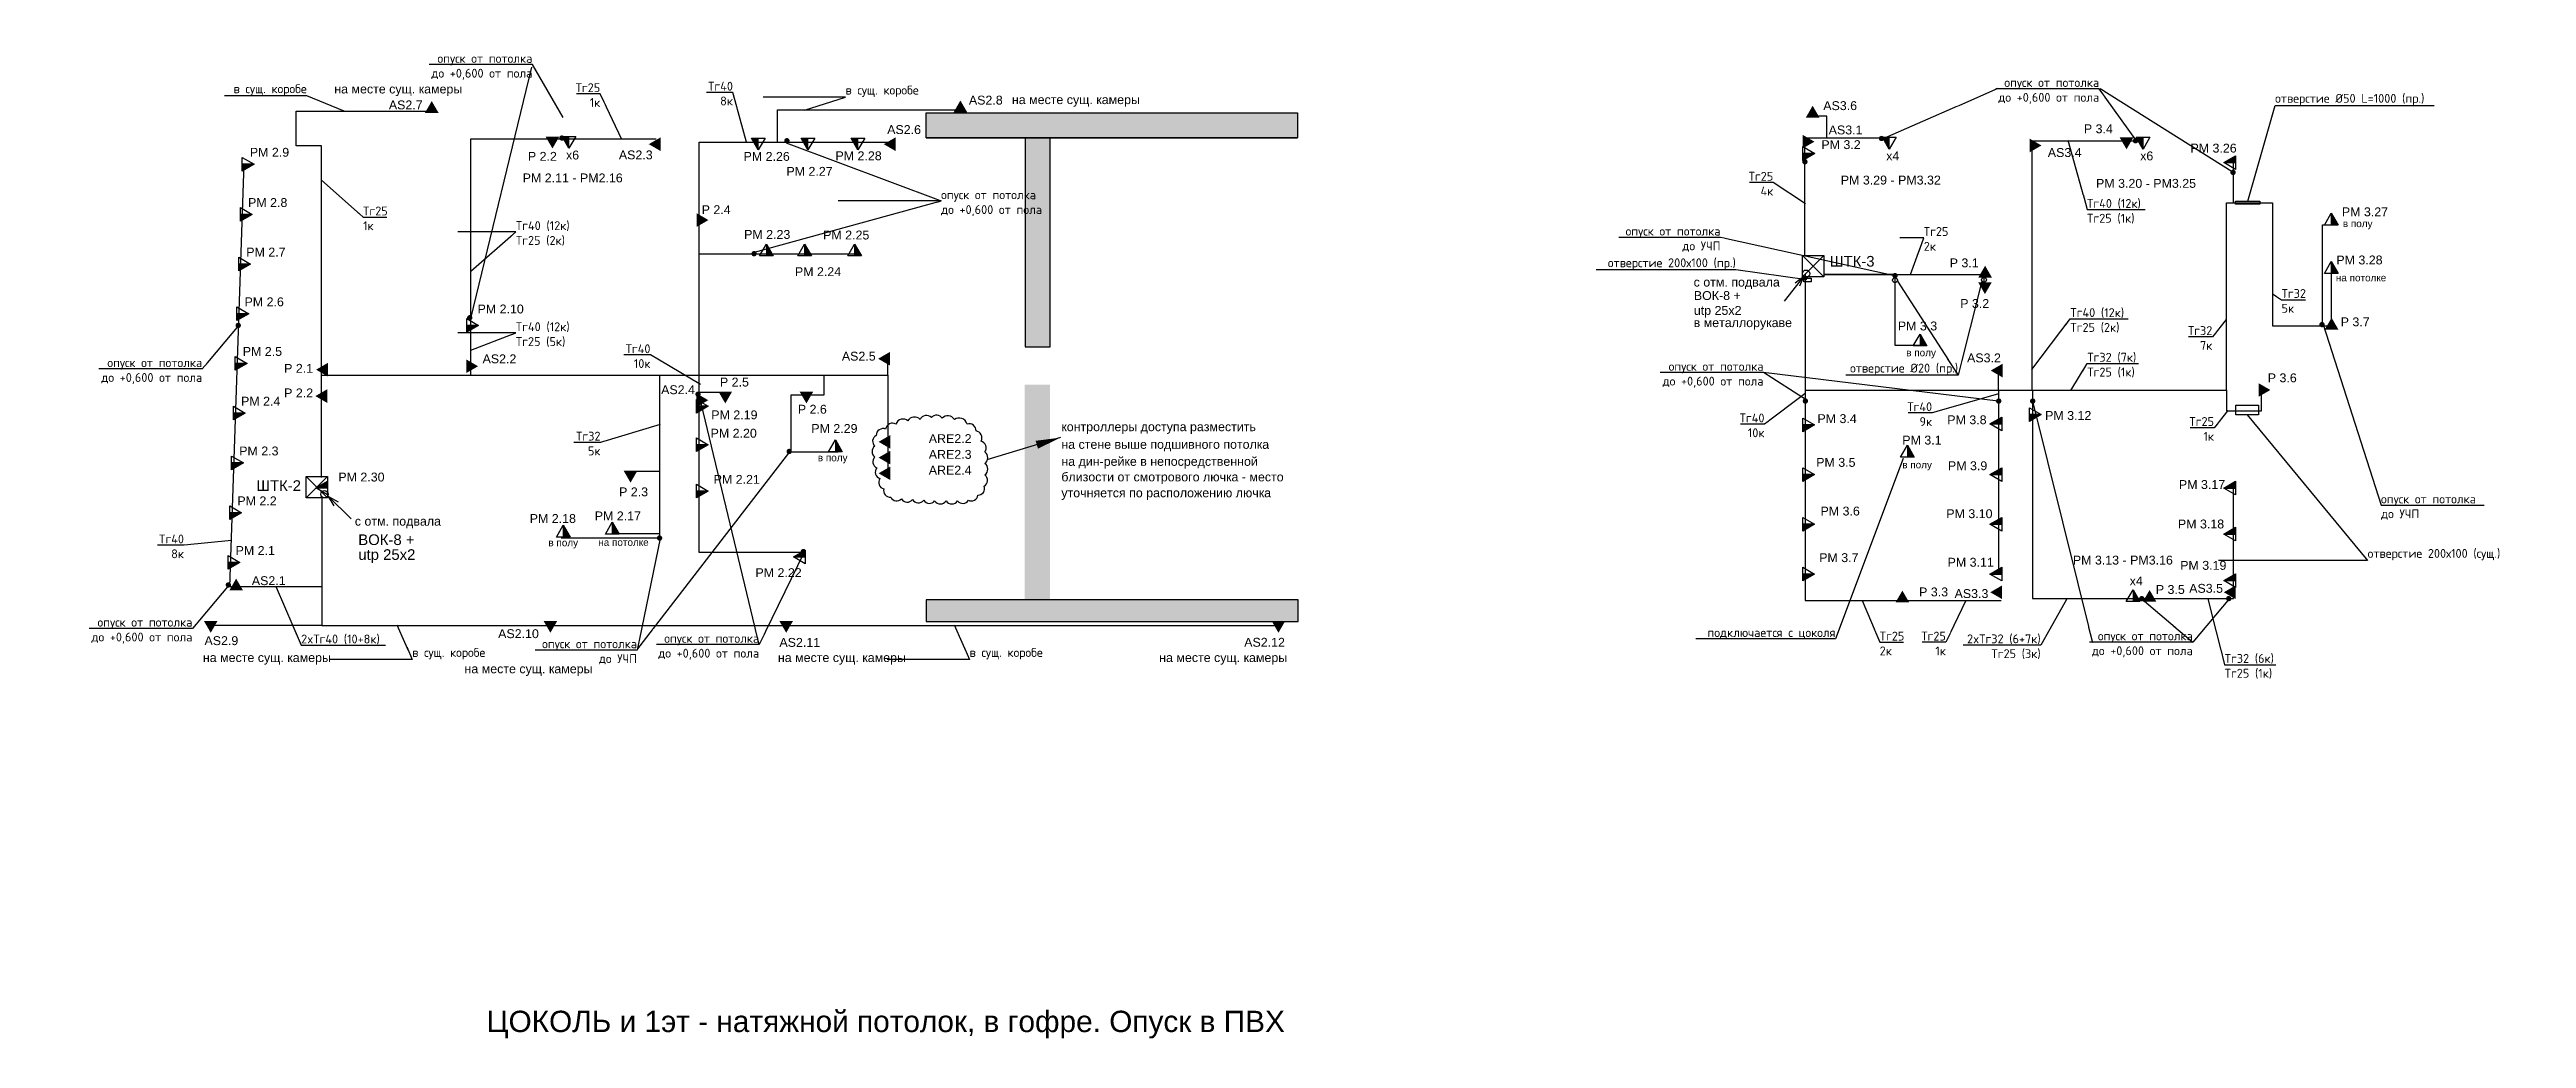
# Model space of a CAD drawing. Header units: millimetres. Extents: x -27047 to 133440, y -13043 to 16095.
# Drawn here: x 63752 to 133440, y -11737 to 16095 of the extents above; entities that cross this region are included whole.
import ezdxf
from ezdxf import colors
from ezdxf.entities.mleader import LeaderData, LeaderLine
from ezdxf.math import Vec2, Vec3

# ---------------------------------------------------------------- set-up
doc = ezdxf.new("R2010")
doc.units = ezdxf.units.MM
doc.layers.add('_непечать', color=5, linetype='Continuous', plot=False)
doc.layers.add('_СКС', color=6, linetype='Continuous')
doc.layers.add('_СКС трасса', color=6, linetype='Continuous', lineweight=30)
doc.styles.add('ISOCPEUR', font='isocpeur.ttf', dxfattribs={"height": 250})
doc.styles.get("Standard").update_dxf_attribs({"font": 'arial.ttf'})
doc.dimstyles.new('ISO-25', dxfattribs={"dimtxt": 2.5, "dimasz": 2.5, "dimexe": 1.25, "dimexo": 0.625, "dimtad": 1, "dimtxsty": 'Standard', "dimcen": 2.5, "dimadec": 0, "dimazin": 0, "dimtfac": 1, "dimtmove": 0, "dimatfit": 3, "dimfxl": 1, "dimarcsym": 0})

msp = doc.modelspace()

# ---------------------------------------------------------------- texts
at = {"layer": '_непечать', "color": 150}
msp.add_text('ЦОКОЛЬ и 1эт - натяжной потолок, в гофре. Опуск в ПВХ', height=600, dxfattribs=at).set_placement((76046, -11556))
at = {"layer": '_СКС', "color": 150}
for s, p in [('AS2.8', (89618, 14546)), ('на месте сущ. камеры', (90828, 14559)), ('AS3.6', (113656, 14390)), ('AS2.6', (87319, 13716)), ('AS3.1', (113808, 13706)), ('AS2.3', (79770, 13004)), ('AS3.4', (119973, 13070)), ('AS2.2', (75935, 7265)), ('AS2.5', (86044, 7340)), ('AS3.2', (117702, 7291)), ('AS2.4', (80959, 6396)), ('AS2.1', (69443, 1022)), ('AS3.3', (117350, 659)), ('AS3.5', (123951, 806)), ('AS2.12', (97364, -712)), ('на месте сущ. камеры', (94972, -1142))]:
    msp.add_text(s, height=250, dxfattribs=at).set_placement(p)
at = {"layer": '_СКС', "color": 1}
for s, p in [('Р 3.4', (120988, 13739)), ('Р 2.2', (77210, 12963)), ('Р 2.4', (82100, 11462)), ('Р 3.1', (117214, 9965)), ('Р 3.2', (117509, 8822)), ('Р 3.7', (128214, 8306)), ('Р 2.1', (70352, 6997)), ('Р 3.6', (126162, 6730)), ('Р 2.5', (82613, 6611)), ('Р 2.6', (84805, 5846)), ('Р 2.3', (79776, 3521)), ('Р 3.3', (116352, 705)), ('Р 3.5', (123012, 774))]:
    msp.add_text(s, height=250, dxfattribs=at).set_placement(p)
at = {"layer": '_СКС'}
for s, height, p in [('РМ 2.9', 250, (69387, 13078)), ('x6', 250, (78283, 13001)), ('РМ 3.2', 250, (113602, 13293)), ('РМ 3.26', 250, (123987, 13195)), ('РМ 2.11 - РМ2.16', 250, (77064, 12356)), ('РМ 2.26', 250, (83278, 12962)), ('РМ 2.27', 250, (84484, 12541)), ('РМ 2.28', 250, (85864, 12979)), ('РМ 3.29 - РМ3.32', 250, (114149, 12296)), ('x4', 250, (115427, 12976)), ('x6', 250, (122572, 12976)), ('РМ 2.8', 250, (69337, 11663)), ('РМ 3.20 - РМ3.25', 250, (121330, 12203)), ('РМ 3.27', 250, (128247, 11402)), ('в полу', 200, (128274, 11097)), ('РМ 2.7', 250, (69287, 10269)), ('РМ 2.23', 250, (83294, 10766)), ('РМ 2.25', 250, (85517, 10749)), ('РМ 2.24', 250, (84723, 9717)), ('ШТК-3', 300, (113842, 9986)), ('РМ 3.28', 250, (128092, 10047)), ('РМ 2.6', 250, (69238, 8869)), ('на потолке', 200, (128078, 9572)), ('РМ 2.10', 250, (75794, 8668)), ('РМ 3.3', 250, (115754, 8190)), ('РМ 2.5', 250, (69188, 7473)), ('в полу', 200, (115991, 7463)), ('РМ 2.4', 250, (69140, 6073)), ('РМ 2.19', 250, (82370, 5689)), ('РМ 3.4', 250, (113492, 5582)), ('РМ 3.8', 250, (117145, 5549)), ('РМ 3.12', 250, (119898, 5671)), ('РМ 2.3', 250, (69088, 4672)), ('РМ 2.20', 250, (82351, 5172)), ('РМ 2.29', 250, (85184, 5305)), ('РМ 3.1', 250, (115879, 4978, 0)), ('РМ 2.30', 250, (71877, 3938)), ('в полу', 200, (85368, 4508)), ('РМ 3.5', 250, (113457, 4351)), ('в полу', 200, (115879, 4309)), ('РМ 3.9', 250, (117164, 4256)), ('РМ 2.2', 250, (69037, 3268)), ('ШТК-2', 300, (69570, 3673)), ('РМ 2.21', 250, (82436, 3873)), ('РМ 3.17', 250, (123662, 3727)), ('РМ 2.18', 250, (77262, 2771)), ('РМ 2.17', 250, (79092, 2844)), ('РМ 3.6', 250, (113578, 2981)), ('РМ 3.10', 250, (117117, 2907)), ('РМ 3.18', 250, (123634, 2617)), ('РМ 2.1', 250, (68986, 1871)), ('в полу', 200, (77788, 2116)), ('на потолке', 200, (79190, 2127)), ('РМ 2.22', 250, (83613, 1247)), ('РМ 3.7', 250, (113541, 1670)), ('РМ 3.11', 250, (117154, 1540)), ('РМ 3.13 - РМ3.16', 250, (120678, 1601)), ('РМ 3.19', 250, (123698, 1453)), ('x4', 250, (122277, 1014))]:
    msp.add_text(s, height=height, dxfattribs=at).set_placement(p)
at = {"layer": '_СКС', "color": 4}
for s, height, p in [('ВОК-8 +', 250, (110015, 9046)), ('utp 25x2', 250, (110015, 8628)), ('ВОК-8 +', 300, (72438, 2150)), ('utp 25x2', 300, (72438, 1732))]:
    msp.add_text(s, height=height, dxfattribs=at).set_placement(p)
at = {"layer": '_СКС', "color": 86}
for s, p in [('Р 2.2', (70352, 6306)), ('ARE2.2', (88489, 5019)), ('ARE2.3', (88489, 4576)), ('ARE2.4', (88489, 4133))]:
    msp.add_text(s, height=250, dxfattribs=at).set_placement(p)
at = {"layer": '_СКС трасса', "color": 4}
for s, p in [('с отм. подвала', (110009, 9424)), ('в металлорукаве', (110009, 8283)), ('с отм. подвала', (72341, 2696))]:
    msp.add_text(s, height=250, dxfattribs=at).set_placement(p)
at = {"layer": '_СКС трасса', "color": 1}
for s, p in [('контроллеры доступа разместить', (92219, 5354)), ('на стене выше подшивного потолка', (92219, 4858)), ('близости от смотрового лючка - место ', (92219, 3942)), ('на дин-рейке в непосредственной ', (92219, 4379)), ('уточняется по расположению лючка', (92219, 3494))]:
    msp.add_text(s, height=250, dxfattribs=at).set_placement(p)

# ---------------------------------------------------------------- blocks, each defined once
blk = doc.blocks.new('sks1')
at = {"layer": '_СКС'}
h = blk.add_hatch(color=150, dxfattribs=at)
h.dxf.hatch_style = 1
h.paths.add_polyline_path([(-0.12, -0.75), (-2.04, -4.08), (1.81, -4.08)])
blk = doc.blocks.new('sks3')
at = {"layer": '_СКС'}
h = blk.add_hatch(color=6, dxfattribs=at)
h.dxf.hatch_style = 1
h.paths.add_polyline_path([(0.05, -0.75), (0.05, -4.08), (1.97, -4.08)])
at = {"layer": '_СКС', "lineweight": 30}
for p, q in [((-1.88, -4.08), (0.05, -0.75)), ((1.97, -4.08), (-1.88, -4.08)), ((0.05, -0.75), (1.97, -4.08)), ((0.05, -0.75), (0.05, -4.08))]:
    blk.add_line(p, q, dxfattribs=at)
blk = doc.blocks.new('sks2')
at = {"layer": '_СКС'}
h = blk.add_hatch(color=1, dxfattribs=at)
h.dxf.hatch_style = 1
h.paths.add_polyline_path([(-0.11, -0.75), (-2.04, -4.08), (1.81, -4.08)])
blk = doc.blocks.new('sks4')
at = {"layer": '_СКС'}
h = blk.add_hatch(color=86, dxfattribs=at)
h.dxf.hatch_style = 1
h.paths.add_polyline_path([(-4, 334), (-197, 1), (188, 1)])

# ---------------------------------------------------------------- linework, layer by layer
at = {"color": 6, "lineweight": 30}
for p, q in [((113676, 9694), (113076, 10294)), ((113076, 9694), (113676, 10294)), ((71569, 3478), (70969, 4078)), ((70969, 3478), (71569, 4078))]:
    msp.add_line(p, q, dxfattribs=at)
msp.add_line((88412, 0), (98866, 0))
at = {"color": 1, "lineweight": 30}
for points in [[(125258, 11831), (125941, 11831), (125941, 11739), (125258, 11739)], [(113113, 9659), (113313, 9659), (113313, 9559), (113113, 9559)]]:
    msp.add_lwpolyline(points, close=True, dxfattribs=at)
at = {"color": 6, "lineweight": 30}
for points in [[(113076, 10294), (113676, 10294), (113676, 9694), (113076, 9694)], [(70969, 4078), (71569, 4078), (71569, 3478), (70969, 3478)]]:
    msp.add_lwpolyline(points, close=True, dxfattribs=at)
at = {"color": 1}
msp.add_lwpolyline([(87903, 5646, 0.520567), (87563, 5556, 0.520567), (87563, 5556, 0.520567), (87276, 5413, 0.520567), (87276, 5413, 0.520567), (87008, 5235, 0.520567), (87008, 5235, 0.520567), (86972, 4930, 0.520567), (86972, 4930, 0.520567), (86972, 4626, 0.520567), (86972, 4626, 0.520567), (87026, 4322, 0.520567), (87026, 4322, 0.520567), (87115, 4018, 0.520567), (87115, 4018, 0.520567), (87223, 3732, 0.520567), (87223, 3732, 0.520567), (87420, 3500, 0.520567), (87420, 3500, 0.520567), (87724, 3446, 0.520567), (87724, 3446, 0.520567), (88028, 3428, 0.520567), (88028, 3428, 0.520567), (88350, 3410, 0.520567), (88350, 3410, 0.520567), (88654, 3392, 0.520567), (88654, 3392, 0.520567), (88977, 3392, 0.520567), (88977, 3392, 0.520567), (89299, 3392, 0.520567), (89299, 3392, 0.520567), (89603, 3410, 0.520567), (89603, 3410, 0.520567), (89871, 3553, 0.520567), (89871, 3553, 0.520567), (90050, 3804, 0.520567), (90050, 3804, 0.520567), (90068, 4126, 0.520567), (90068, 4126, 0.520567), (90068, 4448, 0.520567), (90068, 4448, 0.520567), (90068, 4769, 0.520567), (90068, 4769, 0.520567), (89961, 5074, 0.520567), (89961, 5074, 0.520567), (89818, 5360, 0.520567), (89818, 5360, 0.520567), (89567, 5556, 0.520567), (89567, 5556, 0.520567), (89209, 5682, 0.520567), (89209, 5682, 0.520567), (88869, 5717, 0.520567), (88869, 5717, 0.520567), (88565, 5735, 0.520567), (88565, 5735, 0.520567), (88243, 5682, 0.520567), (88243, 5682, 0.520567)], format="xyb", close=True, dxfattribs=at)
at = {"elevation": 0}
msp.add_lwpolyline([(125263, 6087), (125902, 6087), (125902, 5818), (125263, 5818)], close=True, dxfattribs=at)
msp.add_lwpolyline([(98885, 607), (88412, 607), (88412, 0), (98885, 0)], close=True)
at = {"color": 1, "lineweight": 30}
for centre in [(122440, 13526), (113140, 12935), (118592, 6202), (119549, 6202), (125064, 642)]:
    msp.add_circle(centre, 45.3, dxfattribs=at)
at = {"layer": '_СКС', "color": 1, "const_width": 75}
for points in [[(78131, 13603, 1), (78206, 13603, 1)], [(84461, 13528, 1), (84536, 13528, 1)], [(115257, 13591, 1), (115332, 13591, 1)], [(113102, 12935, 1), (113177, 12935, 1)], [(83536, 10349, 1), (83611, 10349, 1)], [(75537, 8547, 1), (75612, 8547, 1)], [(127650, 8354, 1), (127725, 8354, 1)], [(81959, 6395, 1), (82034, 6395, 1)], [(118554, 6202, 1), (118629, 6202, 1)], [(119511, 6202, 1), (119586, 6202, 1)], [(84524, 4783, 1), (84599, 4783, 1)], [(80878, 2347, 1), (80953, 2347, 1)], [(84924, 1966, 1), (84999, 1966, 1)]]:
    msp.add_lwpolyline(points, format="xyb", close=True, dxfattribs=at)
at = {"layer": '_СКС трасса'}
for p, q in [((113753, 13607), (115459, 13607)), ((113676, 9766), (118287, 9766)), ((118178, 9688), (118178, 9541)), ((118588, 6510), (118588, 7034)), ((82770, 6440), (82016, 6440)), ((80108, 4227), (80915, 4227)), ((79584, 2470), (80915, 2470))]:
    msp.add_line(p, q, dxfattribs=at)
for points in [[(113140, 10304), (113140, 13607), (113753, 13607), (113753, 14223), (113357, 14223)], [(71406, 4052), (71406, 6927), (75604, 6927), (75604, 13579), (80821, 13579)], [(71406, 4052), (71406, 6927), (82025, 6927), (82025, 13486), (87523, 13486)], [(119536, 6510), (119536, 13526), (122655, 13526)], [(71409, 3477), (71409, 971), (68824, 971), (69225, 12888)], [(125186, 12911), (125186, 11779)], [(124998, 6510), (124998, 11779), (126296, 11779), (126296, 8321), (127954, 8321), (127954, 9859)], [(127704, 8316), (127704, 11164), (127821, 11164)], [(86398, 10335), (82025, 10335)], [(113144, 9774), (113144, 6204), (113144, 6204), (113144, 587), (118659, 587)], [(85538, 6927), (87335, 6927), (87335, 7325)], [(80915, 6927), (80915, 4149), (80915, 4149), (80915, 2347), (78145, 2347)], [(82016, 6927), (82016, 1947), (85011, 1947)], [(82025, 6927), (85538, 6927), (85538, 6364), (84604, 6364), (84604, 4774), (85936, 4774)], [(87335, 6927), (87335, 4257)], [(118588, 6510), (118588, 1466)], [(119545, 6510), (119545, 647), (125200, 647), (125200, 3737)]]:
    msp.add_lwpolyline(points, dxfattribs=at)
at = {"layer": '_СКС трасса', "color": 4}
for centre in [(113172, 9786), (71487, 3577)]:
    msp.add_circle(centre, 103, dxfattribs=at)

# ---------------------------------------------------------------- block references
at = {"layer": '_СКС', "xscale": 100, "yscale": 100, "zscale": 100}
for name, p in [('sks1', (89391, 14735)), ('sks1', (113369, 14587)), ('sks3', (83917, 10693)), ('sks3', (84992, 10693)), ('sks3', (86399, 10693)), ('sks3', (127943, 10200)), ('sks3', (85859, 5185))]:
    msp.add_blockref(name, p, dxfattribs=at)
at = {"layer": '_СКС'}
for name, p, xscale, yscale, zscale, rotation in [('sks2', (77890, 13234), 100, 100, 100, 180), ('sks1', (80992, 13682), 99.99999999999997, 99.99999999999997, 99.99999999999997, 330.0191191523537), ('sks1', (113027, 13251), 99.99999999999996, 99.99999999999996, 99.99999999999996, 150.0191191523537), ('sks3', (113492, 13173, 0), 100, 100, 100, 270), ('sks3', (115515, 13216), 100, 100, 100, 180), ('sks3', (69582, 12871, 0), 100, 100, 100, 270), ('sks3', (69532, 11457, 0), 100, 100, 100, 270), ('sks2', (82366, 11284), 100, 100, 100, 270), ('sks3', (69482, 10062, 0), 100, 100, 100, 270), ('sks3', (75898, 8335, 0), 100, 100, 100, 270), ('sks1', (87445, 7644), 99.99999999999997, 99.99999999999997, 99.99999999999997, 330.0191191523537), ('sks2', (71176, 7096), 100, 100, 100, 89.99999999999999), ('sks1', (75428, 6930), 99.99999999999996, 99.99999999999996, 99.99999999999996, 150.0191191523537), ('sks2', (82753, 6060), 100, 100, 100, 180), ('sks2', (85036, 6060), 100, 100, 100, 180), ('sks2', (126310, 6502), 100, 100, 100, 270), ('sks3', (69335, 5867, 0), 100, 100, 100, 270), ('sks3', (82358, 6061, 0), 100, 100, 100, 270), ('sks3', (119865, 5824), 100, 100, 100, 270), ('sks3', (82358, 4977, 0), 100, 100, 100, 270), ('sks3', (69283, 4466, 0), 100, 100, 100, 270), ('sks3', (118271, 4126), 100, 100, 100, 90), ('sks3', (71167, 3752), 100, 100, 100, 90), ('sks3', (82358, 3672, 0), 100, 100, 100, 270), ('sks3', (118271, 2729), 100, 100, 100, 90), ('sks3', (118271, 1328), 100, 100, 100, 90), ('sks1', (98316, -394), 100, 100, 100, 180)]:
    msp.add_blockref(name, p, dxfattribs=dict(at, xscale=xscale, yscale=yscale, zscale=zscale, rotation=rotation))
at = {"layer": '_СКС', "rotation": 90}
for p in [(71566, 6346), (87411, 5058), (87411, 4615), (87411, 4173)]:
    msp.add_blockref('sks4', p, dxfattribs=at)

msp.set_redraw_order([(e.dxf.handle, doc.entitydb.next_handle()) for e in msp.query("TEXT MTEXT ATTDEF DIMENSION ARC_DIMENSION")])  # texts and dimensions are drawn at this point

# ---------------------------------------------------------------- leaders
msp.add_leader([(92199, 5173), (90119, 4552)], dimstyle='ISO-25', override={"dimasz": 700, "dimgap": 0.625, "dimtad": 0, "dimclrd": 1})
at = {"layer": '_СКС', "color": 1}
ml = msp.add_multileader_mtext('Standard', dxfattribs=at)
ml.set_content('опуск от потолка\\Pдо +0,600 от пола', color=1, style='ISOCPEUR')
ml.set_leader_properties()
ml.build(insert=Vec2(0, 0))
ml.multileader.update_dxf_attribs({"text_left_attachment_type": 6, "text_right_attachment_type": 6, "dogleg_length": 0, "arrow_head_size": 0.8})
ctx = ml.context
ctx.base_point, ctx.char_height, ctx.arrow_head_size, ctx.landing_gap_size, ctx.plane_origin, ctx.plane_x_axis, ctx.plane_y_axis = Vec3(74498, 15670), 250, 0.8, 0.4, Vec3(96047, 13171), Vec3(1, -0.000026), Vec3(0.000026, 1)
ctx.left_attachment, ctx.right_attachment, ctx.text_align_type = 6, 6, 2
notes = []
notes.append((ctx, [(1, (1, 1, 0), (77336, 15670), (-1, 0.000026), 0, [(0, [(78199, 14182)], 0, [])])]))
ctx.mtext.insert, ctx.mtext.text_direction, ctx.mtext.rotation, ctx.mtext.width, ctx.mtext.defined_height, ctx.mtext.alignment, ctx.mtext.flow_direction = Vec3(77336, 15970), Vec3(1, -0.000026), 6.283159, 3894.39, 166, 3, 5
ctx.mtext.has_bg_fill, ctx.mtext.bg_color, ctx.mtext.bg_scale_factor, ctx.mtext.bg_transparency, ctx.mtext.use_window_bg_color = 1, -1027028792, 1.5, 0, 1
at = {"layer": '_СКС трасса', "color": 4}
for points in [[(113112, 9714), (112555, 9014)], [(71604, 3518), (72238, 2888)]]:
    msp.add_leader(points, dimstyle='ISO-25', override={"dimasz": 300, "dimgap": 0.625, "dimtad": 0, "dimldrblk": 'Open30'}, dxfattribs=at)
for ctx, leaders in notes:
    for number, flags, end, landing, length, lines in leaders:
        leader = LeaderData()
        leader.index, (leader.has_last_leader_line, leader.has_dogleg_vector, leader.attachment_direction) = number, flags
        leader.last_leader_point, leader.dogleg_vector, leader.dogleg_length = Vec3(end), Vec3(landing), length
        for number, points, colour, breaks in lines:
            line = LeaderLine()
            line.index, line.vertices, line.color, line.breaks = number, Vec3.list(points), colors.encode_raw_color(colour), breaks
            leader.lines.append(line)
        ctx.leaders.append(leader)

# ---------------------------------------------------------------- next in the draw order: linework, layer by layer
at = {"layer": '_СКС', "color": 1}
msp.add_line((75608, 8525), (77321, 15595), dxfattribs=at)
at = {"layer": '_СКС трасса'}
msp.add_lwpolyline([(71406, 6927), (71406, 13385), (70687, 13385), (70687, 14364), (74488, 14364)], dxfattribs=at)

# ---------------------------------------------------------------- next in the draw order: block references
at = {"layer": '_СКС', "xscale": 100, "yscale": 100, "zscale": 100}
msp.add_blockref('sks1', (74517, 14719), dxfattribs=at)

# ---------------------------------------------------------------- next in the draw order: texts
at = {"layer": '_СКС', "color": 150}
msp.add_text('AS2.7', height=250, dxfattribs=at).set_placement((73298, 14411))

# ---------------------------------------------------------------- next in the draw order: leaders
at = {"layer": '_СКС', "color": 1}
ml = msp.add_multileader_mtext('Standard', dxfattribs=at)
ml.set_content('опуск от потолка\\Pдо +0,600 от пола', color=1, style='ISOCPEUR')
ml.set_leader_properties()
ml.build(insert=Vec2(0, 0))
ml.multileader.update_dxf_attribs({"text_left_attachment_type": 6, "text_right_attachment_type": 6, "dogleg_length": 0, "arrow_head_size": 0.8})
ctx = ml.context
ctx.base_point, ctx.char_height, ctx.arrow_head_size, ctx.landing_gap_size, ctx.plane_origin, ctx.plane_x_axis, ctx.plane_y_axis = Vec3(118583, 14991), 250, 0.8, 0.4, Vec3(140132, 12493), Vec3(1, -0.000026), Vec3(0.000026, 1)
ctx.left_attachment, ctx.right_attachment, ctx.text_align_type = 6, 6, 2
notes = []
notes.append((ctx, [(1, (1, 1, 0), (121421, 14991), (-1, 0.000026), 0, [(0, [(122446, 13556)], 0, [])])]))
ctx.mtext.insert, ctx.mtext.text_direction, ctx.mtext.rotation, ctx.mtext.width, ctx.mtext.defined_height, ctx.mtext.alignment, ctx.mtext.flow_direction = Vec3(121421, 15291), Vec3(1, -0.000026), 6.283159, 3894.39, 166, 3, 5
ctx.mtext.has_bg_fill, ctx.mtext.bg_color, ctx.mtext.bg_scale_factor, ctx.mtext.bg_transparency, ctx.mtext.use_window_bg_color = 1, -1027028792, 1.5, 0, 1
at = {"layer": '_СКС'}
ml = msp.add_multileader_mtext('Standard', dxfattribs=at)
ml.set_content('Тг25\\P1к', color=256, style='ISOCPEUR')
ml.set_leader_properties()
ml.build(insert=Vec2(0, 0))
ml.multileader.update_dxf_attribs({"text_left_attachment_type": 6, "text_right_attachment_type": 6, "dogleg_length": 0, "arrow_head_size": 0.8})
ctx = ml.context
ctx.base_point, ctx.char_height, ctx.arrow_head_size, ctx.landing_gap_size, ctx.plane_origin, ctx.plane_x_axis, ctx.plane_y_axis = Vec3(78571, 14846), 250, 0.8, 0.4, Vec3(100120, 12348), Vec3(1, -0.000026), Vec3(0.000026, 1)
ctx.left_attachment, ctx.right_attachment, ctx.text_align_type = 6, 6, 2
notes.append((ctx, [(1, (1, 1, 0), (79246, 14846), (-1, 0.000026), 0, [(0, [(79857, 13561)], 0, [])])]))
ctx.mtext.insert, ctx.mtext.text_direction, ctx.mtext.rotation, ctx.mtext.width, ctx.mtext.defined_height, ctx.mtext.alignment, ctx.mtext.flow_direction = Vec3(79246, 15146), Vec3(1, -0.000026), 6.283159, 664.23, 166, 3, 5
ctx.mtext.has_bg_fill, ctx.mtext.bg_color, ctx.mtext.bg_scale_factor, ctx.mtext.bg_transparency, ctx.mtext.use_window_bg_color = 1, -1027028792, 1.5, 0, 1
ml = msp.add_multileader_mtext('Standard', dxfattribs=at)
ml.set_content('Тг40\\P8к', color=256, style='ISOCPEUR')
ml.set_leader_properties()
ml.build(insert=Vec2(0, 0))
ml.multileader.update_dxf_attribs({"text_left_attachment_type": 6, "text_right_attachment_type": 6, "dogleg_length": 0, "arrow_head_size": 0.8})
ctx = ml.context
ctx.base_point, ctx.char_height, ctx.arrow_head_size, ctx.landing_gap_size, ctx.plane_origin, ctx.plane_x_axis, ctx.plane_y_axis = Vec3(82280, 14888), 250, 0.8, 0.4, Vec3(103129, 12373), Vec3(1, -0.000026), Vec3(0.000026, 1)
ctx.left_attachment, ctx.right_attachment, ctx.text_align_type = 6, 6, 2
notes.append((ctx, [(1, (1, 1, 0), (82981, 14888), (-1, 0.000026), 0, [(0, [(83365, 13484)], 0, [])])]))
ctx.mtext.insert, ctx.mtext.text_direction, ctx.mtext.rotation, ctx.mtext.width, ctx.mtext.defined_height, ctx.mtext.alignment, ctx.mtext.flow_direction = Vec3(82980, 15188), Vec3(1, -0.000026), 6.283159, 823.71, 182, 3, 5
ctx.mtext.has_bg_fill, ctx.mtext.bg_color, ctx.mtext.bg_scale_factor, ctx.mtext.bg_transparency, ctx.mtext.use_window_bg_color = 1, -1027028792, 1.5, 0, 1
at = {"layer": '_СКС', "color": 1}
ml = msp.add_multileader_mtext('Standard', dxfattribs=at)
ml.set_content('отверстие %%C50 L=1000 (пр.)', color=1, style='ISOCPEUR')
ml.set_leader_properties()
ml.build(insert=Vec2(0, 0))
ml.multileader.update_dxf_attribs({"text_left_attachment_type": 6, "text_right_attachment_type": 6, "dogleg_length": 0, "arrow_head_size": 0.8})
ctx = ml.context
ctx.base_point, ctx.char_height, ctx.arrow_head_size, ctx.landing_gap_size, ctx.plane_origin, ctx.plane_x_axis, ctx.plane_y_axis = Vec3(126368, 14521), 250, 0.8, 0.4, Vec3(149330, 12022), Vec3(1, -0.000026), Vec3(0.000026, 1)
ctx.left_attachment, ctx.right_attachment = 6, 6
notes.append((ctx, [(0, (1, 1, 0), (126368, 14521), (1, -0.000026), 0, [(0, [(125599, 11831)], 0, [])])]))
ctx.mtext.insert, ctx.mtext.text_direction, ctx.mtext.rotation, ctx.mtext.width, ctx.mtext.defined_height, ctx.mtext.flow_direction = Vec3(126369, 14846), Vec3(1, -0.000026), 6.283159, 4427.65, 166, 5
ctx.mtext.has_bg_fill, ctx.mtext.bg_color, ctx.mtext.bg_scale_factor, ctx.mtext.bg_transparency, ctx.mtext.use_window_bg_color = 1, -1027028792, 1.5, 0, 1
ml = msp.add_multileader_mtext('Standard', dxfattribs=at)
ml.set_content('опуск от потолка\\Pдо +0,600 от пола', color=1, style='ISOCPEUR')
ml.set_leader_properties()
ml.build(insert=Vec2(0, 0))
ml.multileader.update_dxf_attribs({"text_left_attachment_type": 6, "text_right_attachment_type": 6, "dogleg_length": 0, "arrow_head_size": 0.8})
ctx = ml.context
ctx.base_point, ctx.char_height, ctx.arrow_head_size, ctx.landing_gap_size, ctx.plane_origin, ctx.plane_x_axis, ctx.plane_y_axis = Vec3(88836, 11832), 250, 0.8, 0.4, Vec3(110385, 9334), Vec3(1, -0.000026), Vec3(0.000026, 1)
ctx.left_attachment, ctx.right_attachment = 6, 6
notes.append((ctx, [(0, (1, 1, 0), (88836, 11832), (1, -0.000026), 0, [(0, [(84475, 13466)], 0, [])])]))
ctx.mtext.insert, ctx.mtext.text_direction, ctx.mtext.rotation, ctx.mtext.width, ctx.mtext.defined_height, ctx.mtext.flow_direction = Vec3(88836, 12132), Vec3(1, -0.000026), 6.283159, 2862.43, 217, 5
ctx.mtext.has_bg_fill, ctx.mtext.bg_color, ctx.mtext.bg_scale_factor, ctx.mtext.bg_transparency, ctx.mtext.use_window_bg_color = 1, -1027028792, 1.5, 0, 1
at = {"layer": '_СКС', "lineweight": 5}
ml = msp.add_multileader_mtext('Standard', dxfattribs=at)
ml.set_content('Тг25\\P4к', color=256, style='ISOCPEUR')
ml.set_leader_properties()
ml.build(insert=Vec2(0, 0))
ml.multileader.update_dxf_attribs({"text_left_attachment_type": 6, "text_right_attachment_type": 6, "dogleg_length": 0, "arrow_head_size": 0.8})
ctx = ml.context
ctx.base_point, ctx.char_height, ctx.arrow_head_size, ctx.landing_gap_size, ctx.plane_origin, ctx.plane_x_axis, ctx.plane_y_axis = Vec3(111574, 12352), 250, 0.8, 0.4, Vec3(133123, 9853), Vec3(1, -0.000026), Vec3(0.000026, 1)
ctx.left_attachment, ctx.right_attachment, ctx.text_align_type = 6, 6, 2
notes.append((ctx, [(1, (1, 1, 0), (112250, 12352), (-1, 0.000026), 0, [(0, [(113154, 11751)], 0, [])])]))
ctx.mtext.insert, ctx.mtext.text_direction, ctx.mtext.rotation, ctx.mtext.width, ctx.mtext.defined_height, ctx.mtext.alignment, ctx.mtext.flow_direction = Vec3(112250, 12652), Vec3(1, -0.000026), 6.283159, 664.23, 166, 3, 5
ctx.mtext.has_bg_fill, ctx.mtext.bg_color, ctx.mtext.bg_scale_factor, ctx.mtext.bg_transparency, ctx.mtext.use_window_bg_color = 1, -1027028792, 1.5, 0, 1
at = {"layer": '_СКС', "color": 1}
ml = msp.add_multileader_mtext('Standard', dxfattribs=at)
ml.set_content('отверстие 200х100 (пр.)', color=1, style='ISOCPEUR')
ml.set_leader_properties()
ml.build(insert=Vec2(0, 0))
ml.multileader.update_dxf_attribs({"text_left_attachment_type": 6, "text_right_attachment_type": 6, "dogleg_length": 0, "arrow_head_size": 0.8})
ctx = ml.context
ctx.base_point, ctx.char_height, ctx.arrow_head_size, ctx.landing_gap_size, ctx.plane_origin, ctx.plane_x_axis, ctx.plane_y_axis = Vec3(107497, 9893), 250, 0.8, 0.4, Vec3(129908, 7394), Vec3(1, -0.000026), Vec3(0.000026, 1)
ctx.left_attachment, ctx.right_attachment, ctx.text_align_type = 6, 6, 2
notes.append((ctx, [(1, (1, 1, 0), (111197, 9893), (-1, 0.000026), 0, [(0, [(113193, 9616)], 0, [])])]))
ctx.mtext.insert, ctx.mtext.text_direction, ctx.mtext.rotation, ctx.mtext.width, ctx.mtext.defined_height, ctx.mtext.alignment, ctx.mtext.flow_direction = Vec3(111197, 10218), Vec3(1, -0.000026), 6.283159, 3894.39, 166, 3, 5
ctx.mtext.has_bg_fill, ctx.mtext.bg_color, ctx.mtext.bg_scale_factor, ctx.mtext.bg_transparency, ctx.mtext.use_window_bg_color = 1, -1027028792, 1.5, 0, 1
at = {"layer": '_СКС'}
ml = msp.add_multileader_mtext('Standard', dxfattribs=at)
ml.set_content('Тг32\\P5к', color=256, style='ISOCPEUR')
ml.set_leader_properties()
ml.build(insert=Vec2(0, 0))
ml.multileader.update_dxf_attribs({"text_left_attachment_type": 6, "text_right_attachment_type": 6, "dogleg_length": 0, "arrow_head_size": 0.8})
ctx = ml.context
ctx.base_point, ctx.char_height, ctx.arrow_head_size, ctx.landing_gap_size, ctx.plane_origin, ctx.plane_x_axis, ctx.plane_y_axis = Vec3(126549, 9054), 250, 0.8, 0.4, Vec3(148098, 6556), Vec3(1, -0.000026), Vec3(0.000026, 1)
ctx.left_attachment, ctx.right_attachment = 6, 6
notes.append((ctx, [(0, (1, 1, 0), (126549, 9054), (1, -0.000026), 0, [(0, [(126310, 9207)], 0, [])])]))
ctx.mtext.insert, ctx.mtext.text_direction, ctx.mtext.rotation, ctx.mtext.width, ctx.mtext.defined_height, ctx.mtext.flow_direction = Vec3(126550, 9354), Vec3(1, -0.000026), 6.283159, 664.23, 166, 5
ctx.mtext.has_bg_fill, ctx.mtext.bg_color, ctx.mtext.bg_scale_factor, ctx.mtext.bg_transparency, ctx.mtext.use_window_bg_color = 1, -1027028792, 1.5, 0, 1
at = {"layer": '_СКС', "color": 1}
ml = msp.add_multileader_mtext('Standard', dxfattribs=at)
ml.set_content('опуск от потолка\\Pдо +0,600 от пола', color=1, style='ISOCPEUR')
ml.set_leader_properties()
ml.build(insert=Vec2(0, 0))
ml.multileader.update_dxf_attribs({"text_left_attachment_type": 6, "text_right_attachment_type": 6, "dogleg_length": 0, "arrow_head_size": 0.8})
ctx = ml.context
ctx.base_point, ctx.char_height, ctx.arrow_head_size, ctx.landing_gap_size, ctx.plane_origin, ctx.plane_x_axis, ctx.plane_y_axis = Vec3(65211, 7107), 250, 0.8, 0.4, Vec3(86760, 4608), Vec3(1, -0.000026), Vec3(0.000026, 1)
ctx.left_attachment, ctx.right_attachment, ctx.text_align_type = 6, 6, 2
notes.append((ctx, [(1, (1, 1, 0), (68049, 7107), (-1, 0.000026), 0, [(0, [(69080, 8337)], 0, [])])]))
ctx.mtext.insert, ctx.mtext.text_direction, ctx.mtext.rotation, ctx.mtext.width, ctx.mtext.defined_height, ctx.mtext.alignment, ctx.mtext.flow_direction = Vec3(68049, 7407), Vec3(1, -0.000026), 6.283159, 3894.39, 166, 3, 5
ctx.mtext.has_bg_fill, ctx.mtext.bg_color, ctx.mtext.bg_scale_factor, ctx.mtext.bg_transparency, ctx.mtext.use_window_bg_color = 1, -1027028792, 1.5, 0, 1
ml = msp.add_multileader_mtext('Standard', dxfattribs=at)
ml.set_content('опуск от потолка\\Pдо УЧП', color=1, style='ISOCPEUR')
ml.set_leader_properties()
ml.build(insert=Vec2(0, 0))
ml.multileader.update_dxf_attribs({"text_left_attachment_type": 6, "text_right_attachment_type": 6, "dogleg_length": 0, "arrow_head_size": 0.8})
ctx = ml.context
ctx.base_point, ctx.char_height, ctx.arrow_head_size, ctx.landing_gap_size, ctx.plane_origin, ctx.plane_x_axis, ctx.plane_y_axis = Vec3(129348, 3271), 250, 0.8, 0.4, Vec3(150898, 772), Vec3(1, -0.000026), Vec3(0.000026, 1)
ctx.left_attachment, ctx.right_attachment = 6, 6
notes.append((ctx, [(0, (1, 1, 0), (129348, 3271), (1, -0.000026), 0, [(0, [(127725, 8354)], 0, [])])]))
ctx.mtext.insert, ctx.mtext.text_direction, ctx.mtext.rotation, ctx.mtext.width, ctx.mtext.defined_height, ctx.mtext.flow_direction = Vec3(129349, 3571), Vec3(1, -0.000026), 6.283159, 3894.39, 166, 5
ctx.mtext.has_bg_fill, ctx.mtext.bg_color, ctx.mtext.bg_scale_factor, ctx.mtext.bg_transparency, ctx.mtext.use_window_bg_color = 1, -1027028792, 1.5, 0, 1
ml = msp.add_multileader_mtext('Standard', dxfattribs=at)
ml.set_content('опуск от потолка\\Pдо +0,600 от пола', color=1, style='ISOCPEUR')
ml.set_leader_properties()
ml.build(insert=Vec2(0, 0))
ml.multileader.update_dxf_attribs({"text_left_attachment_type": 6, "text_right_attachment_type": 6, "dogleg_length": 0, "arrow_head_size": 0.8})
ctx = ml.context
ctx.base_point, ctx.char_height, ctx.arrow_head_size, ctx.landing_gap_size, ctx.plane_origin, ctx.plane_x_axis, ctx.plane_y_axis = Vec3(109138, 7004), 250, 0.8, 0.4, Vec3(130688, 4506), Vec3(1, -0.000026), Vec3(0.000026, 1)
ctx.left_attachment, ctx.right_attachment, ctx.text_align_type = 6, 6, 2
notes.append((ctx, [(1, (1, 1, 0), (111977, 7004), (-1, 0.000026), 0, [(0, [(113207, 6217)], 0, [])])]))
ctx.mtext.insert, ctx.mtext.text_direction, ctx.mtext.rotation, ctx.mtext.width, ctx.mtext.defined_height, ctx.mtext.alignment, ctx.mtext.flow_direction = Vec3(111976, 7304), Vec3(1, -0.000026), 6.283159, 3894.39, 166, 3, 5
ctx.mtext.has_bg_fill, ctx.mtext.bg_color, ctx.mtext.bg_scale_factor, ctx.mtext.bg_transparency, ctx.mtext.use_window_bg_color = 1, -1027028792, 1.5, 0, 1
ml = msp.add_multileader_mtext('Standard', dxfattribs=at)
ml.set_content('подключается с цоколя', color=1, style='ISOCPEUR')
ml.set_leader_properties()
ml.build(insert=Vec2(0, 0))
ml.multileader.update_dxf_attribs({"text_left_attachment_type": 6, "text_right_attachment_type": 6, "dogleg_length": 0, "arrow_head_size": 0.8})
ctx = ml.context
ctx.base_point, ctx.char_height, ctx.arrow_head_size, ctx.landing_gap_size, ctx.plane_origin, ctx.plane_x_axis, ctx.plane_y_axis = Vec3(110337, -489), 250, 0.8, 0.4, Vec3(132711, -2988), Vec3(1, -0.000026), Vec3(0.000026, 1)
ctx.left_attachment, ctx.right_attachment, ctx.text_align_type = 6, 6, 2
notes.append((ctx, [(1, (1, 1, 0), (114000, -489), (-1, 0.000026), 0, [(0, [(115901, 4589)], 0, [])])]))
ctx.mtext.insert, ctx.mtext.text_direction, ctx.mtext.rotation, ctx.mtext.width, ctx.mtext.defined_height, ctx.mtext.alignment, ctx.mtext.flow_direction = Vec3(114000, -189), Vec3(1, -0.000026), 6.283159, 3894.39, 166, 3, 5
ctx.mtext.has_bg_fill, ctx.mtext.bg_color, ctx.mtext.bg_scale_factor, ctx.mtext.bg_transparency, ctx.mtext.use_window_bg_color = 1, -1027028792, 1.5, 0, 1
at = {"layer": '_СКС'}
ml = msp.add_multileader_mtext('Standard', dxfattribs=at)
ml.set_content('Тг40\\P8к', color=256, style='ISOCPEUR')
ml.set_leader_properties()
ml.build(insert=Vec2(0, 0))
ml.multileader.update_dxf_attribs({"text_left_attachment_type": 6, "text_right_attachment_type": 6, "dogleg_length": 0, "arrow_head_size": 0.8})
ctx = ml.context
ctx.base_point, ctx.char_height, ctx.arrow_head_size, ctx.landing_gap_size, ctx.plane_origin, ctx.plane_x_axis, ctx.plane_y_axis = Vec3(66834, 2145), 250, 0.8, 0.4, Vec3(87683, -370), Vec3(1, -0.000026), Vec3(0.000026, 1)
ctx.left_attachment, ctx.right_attachment, ctx.text_align_type = 6, 6, 2
notes.append((ctx, [(1, (1, 1, 0), (67535, 2145), (-1, 0.000026), 0, [(0, [(68868, 2280)], 0, [])])]))
ctx.mtext.insert, ctx.mtext.text_direction, ctx.mtext.rotation, ctx.mtext.width, ctx.mtext.defined_height, ctx.mtext.alignment, ctx.mtext.flow_direction = Vec3(67534, 2445), Vec3(1, -0.000026), 6.283159, 1501.13, 182, 3, 5
ctx.mtext.has_bg_fill, ctx.mtext.bg_color, ctx.mtext.bg_scale_factor, ctx.mtext.bg_transparency, ctx.mtext.use_window_bg_color = 1, -1027028792, 1.5, 0, 1
at = {"layer": '_СКС', "color": 1}
ml = msp.add_multileader_mtext('Standard', dxfattribs=at)
ml.set_content('опуск от потолка\\Pдо УЧП', color=1, style='ISOCPEUR')
ml.set_leader_properties()
ml.build(insert=Vec2(0, 0))
ml.multileader.update_dxf_attribs({"text_left_attachment_type": 6, "text_right_attachment_type": 6, "dogleg_length": 0, "arrow_head_size": 0.8})
ctx = ml.context
ctx.base_point, ctx.char_height, ctx.arrow_head_size, ctx.landing_gap_size, ctx.plane_origin, ctx.plane_x_axis, ctx.plane_y_axis = Vec3(77480, -805), 250, 0.8, 0.4, Vec3(99029, -3262), Vec3(1, -0.000026), Vec3(0.000026, 1)
ctx.left_attachment, ctx.right_attachment, ctx.text_align_type = 6, 6, 2
notes.append((ctx, [(1, (1, 1, 0), (80281, -805), (-1, 0.000026), 0, [(0, [(80934, 2336)], 0, [])])]))
ctx.mtext.insert, ctx.mtext.text_direction, ctx.mtext.rotation, ctx.mtext.width, ctx.mtext.defined_height, ctx.mtext.alignment, ctx.mtext.flow_direction = Vec3(80281, -505), Vec3(1, -0.000026), 6.283159, 2836.14, 124, 3, 5
ctx.mtext.has_bg_fill, ctx.mtext.bg_color, ctx.mtext.bg_scale_factor, ctx.mtext.bg_transparency, ctx.mtext.use_window_bg_color = 1, -1027028792, 1.5, 0, 1
ml = msp.add_multileader_mtext('Standard', dxfattribs=at)
ml.set_content('опуск от потолка\\Pдо +0,600 от пола', color=1, style='ISOCPEUR')
ml.set_leader_properties()
ml.build(insert=Vec2(0, 0))
ml.multileader.update_dxf_attribs({"text_left_attachment_type": 6, "text_right_attachment_type": 6, "dogleg_length": 0, "arrow_head_size": 0.8})
ctx = ml.context
ctx.base_point, ctx.char_height, ctx.arrow_head_size, ctx.landing_gap_size, ctx.plane_origin, ctx.plane_x_axis, ctx.plane_y_axis = Vec3(64933, -197), 250, 0.8, 0.4, Vec3(86482, -2695), Vec3(1, -0.000026), Vec3(0.000026, 1)
ctx.left_attachment, ctx.right_attachment, ctx.text_align_type = 6, 6, 2
notes.append((ctx, [(1, (1, 1, 0), (67772, -197), (-1, 0.000026), 0, [(0, [(68802, 1034)], 0, [])])]))
ctx.mtext.insert, ctx.mtext.text_direction, ctx.mtext.rotation, ctx.mtext.width, ctx.mtext.defined_height, ctx.mtext.alignment, ctx.mtext.flow_direction = Vec3(67771, 103), Vec3(1, -0.000026), 6.283159, 3894.39, 166, 3, 5
ctx.mtext.has_bg_fill, ctx.mtext.bg_color, ctx.mtext.bg_scale_factor, ctx.mtext.bg_transparency, ctx.mtext.use_window_bg_color = 1, -1027028792, 1.5, 0, 1
at = {"layer": '_СКС'}
ml = msp.add_multileader_mtext('Standard', dxfattribs=at)
ml.set_content('2xТг40 (10+8к)', color=256, style='ISOCPEUR')
ml.set_leader_properties()
ml.build(insert=Vec2(0, 0))
ml.multileader.update_dxf_attribs({"text_left_attachment_type": 6, "text_right_attachment_type": 6, "dogleg_length": 0, "arrow_head_size": 0.8})
ctx = ml.context
ctx.base_point, ctx.char_height, ctx.arrow_head_size, ctx.landing_gap_size, ctx.plane_origin, ctx.plane_x_axis, ctx.plane_y_axis = Vec3(70829, -670), 250, 0.8, 0.4, Vec3(92379, -3169), Vec3(1, -0.000026), Vec3(0.000026, 1)
ctx.left_attachment, ctx.right_attachment = 6, 6
notes.append((ctx, [(0, (1, 1, 0), (70829, -670), (1, -0.000026), 0, [(0, [(70130, 968)], 0, [])])]))
ctx.mtext.insert, ctx.mtext.text_direction, ctx.mtext.rotation, ctx.mtext.width, ctx.mtext.defined_height, ctx.mtext.flow_direction = Vec3(70830, -370), Vec3(1, -0.000026), 6.283159, 2406.44, 166, 5
ctx.mtext.has_bg_fill, ctx.mtext.bg_color, ctx.mtext.bg_scale_factor, ctx.mtext.bg_transparency, ctx.mtext.use_window_bg_color = 1, -1027028792, 1.5, 0, 1
at = {"layer": '_СКС', "color": 1}
ml = msp.add_multileader_mtext('Standard', dxfattribs=at)
ml.set_content('опуск от потолка\\Pдо +0,600 от пола', color=1, style='ISOCPEUR')
ml.set_leader_properties()
ml.build(insert=Vec2(0, 0))
ml.multileader.update_dxf_attribs({"text_left_attachment_type": 6, "text_right_attachment_type": 6, "dogleg_length": 0, "arrow_head_size": 0.8})
ctx = ml.context
ctx.base_point, ctx.char_height, ctx.arrow_head_size, ctx.landing_gap_size, ctx.plane_origin, ctx.plane_x_axis, ctx.plane_y_axis = Vec3(121215, -583), 250, 0.8, 0.4, Vec3(142764, -3082), Vec3(1, -0.000026), Vec3(0.000026, 1)
ctx.left_attachment, ctx.right_attachment, ctx.text_align_type = 6, 6, 2
notes.append((ctx, [(1, (1, 1, 0), (124053, -583), (-1, 0.000026), 0, [(0, [(125084, 647)], 0, [])])]))
ctx.mtext.insert, ctx.mtext.text_direction, ctx.mtext.rotation, ctx.mtext.width, ctx.mtext.defined_height, ctx.mtext.alignment, ctx.mtext.flow_direction = Vec3(124053, -283), Vec3(1, -0.000026), 6.283159, 3894.39, 166, 3, 5
ctx.mtext.has_bg_fill, ctx.mtext.bg_color, ctx.mtext.bg_scale_factor, ctx.mtext.bg_transparency, ctx.mtext.use_window_bg_color = 1, -1027028792, 1.5, 0, 1
for ctx, leaders in notes:
    for number, flags, end, landing, length, lines in leaders:
        leader = LeaderData()
        leader.index, (leader.has_last_leader_line, leader.has_dogleg_vector, leader.attachment_direction) = number, flags
        leader.last_leader_point, leader.dogleg_vector, leader.dogleg_length = Vec3(end), Vec3(landing), length
        for number, points, colour, breaks in lines:
            line = LeaderLine()
            line.index, line.vertices, line.color, line.breaks = number, Vec3.list(points), colors.encode_raw_color(colour), breaks
            leader.lines.append(line)
        ctx.leaders.append(leader)

# ---------------------------------------------------------------- next in the draw order: hatches: boundary and pattern name
h = msp.add_hatch(color=254)
h.dxf.hatch_style = 1
h.paths.add_polyline_path([(98866, 13612), (88412, 13612), (88412, 14317), (98866, 14317)])
h.paths.add_polyline_path([(91202, 7725), (91908, 7725), (91908, 13612), (91202, 13612)])
h.paths.add_polyline_path([(91190, 6661), (91896, 6661), (91896, 607), (91190, 607)])
h.paths.add_polyline_path([(98885, 607), (88412, 607), (88412, 0), (98885, 0)])

# ---------------------------------------------------------------- next in the draw order: linework, layer by layer
msp.add_line((88412, 13612), (98866, 13612))
for points in [[(98866, 13612), (88412, 13612), (88412, 14317), (98866, 14317)], [(91202, 7725), (91908, 7725), (91908, 13612), (91202, 13612)]]:
    msp.add_lwpolyline(points, close=True)
for p, q in [((115323, 13578), (118577, 15008)), ((125157, 12655), (121446, 14987)), ((83588, 10396), (88836, 11832)), ((84571, 4775), (80292, -773)), ((122624, 627), (124053, -583))]:
    msp.add_line(p, q, dxfattribs=at)
at = {"layer": '_СКС', "color": 1, "const_width": 75}
for points in [[(122403, 13526, 1), (122478, 13526, 1)], [(125148, 12636, 1), (125223, 12636, 1)], [(69023, 8331, 1), (69098, 8331, 1)], [(113115, 6203, 1), (113190, 6203, 1)], [(68745, 1028, 1), (68820, 1028, 1)], [(122580, 642, 1), (122655, 642, 1)], [(125026, 642, 1), (125101, 642, 1)]]:
    msp.add_lwpolyline(points, format="xyb", close=True, dxfattribs=at)
at = {"layer": '_СКС трасса'}
for points in [[(84230, 13486), (84230, 14401), (89281, 14401)], [(113144, 9774), (113144, 6510), (124998, 6510)], [(71409, 3421), (71409, -119), (68309, -119)]]:
    msp.add_lwpolyline(points, dxfattribs=at)

# ---------------------------------------------------------------- next in the draw order: block references
at = {"layer": '_СКС'}
for name, p, xscale, yscale, zscale, rotation in [('sks3', (78371, 13242), 100, 100, 100, 180), ('sks3', (83698, 13196), 100, 100, 100, 180), ('sks3', (85095, 13196), 100, 100, 100, 180), ('sks3', (86501, 13196), 100, 100, 100, 180), ('sks1', (87603, 13682), 99.99999999999997, 99.99999999999997, 99.99999999999997, 330.0191191523537), ('sks1', (119415, 13143), 99.99999999999996, 99.99999999999996, 99.99999999999996, 150.0191191523537), ('sks2', (122177, 13211), 100, 100, 100, 180), ('sks3', (122660, 13216), 100, 100, 100, 180), ('sks3', (124850, 12908), 100, 100, 100, 90), ('sks3', (69433, 8662, 0), 100, 100, 100, 270), ('sks3', (69383, 7267, 0), 100, 100, 100, 270), ('sks3', (113486, 4136), 100, 100, 100, 270), ('sks3', (69232, 3062, 0), 100, 100, 100, 270), ('sks3', (113486, 2739), 100, 100, 100, 270), ('sks3', (69181, 1665, 0), 100, 100, 100, 270), ('sks3', (113486, 1336), 100, 100, 100, 270), ('sks1', (68275, -394), 100, 100, 100, 180), ('sks1', (77832, -394), 100, 100, 100, 180)]:
    msp.add_blockref(name, p, dxfattribs=dict(at, xscale=xscale, yscale=yscale, zscale=zscale, rotation=rotation))
at = {"layer": '_СКС', "xscale": 100, "yscale": 100, "zscale": 100}
for name, p in [('sks3', (127942, 11562)), ('sks2', (127969, 8621)), ('sks3', (116019, 5035)), ('sks3', (79580, 2868)), ('sks3', (78200, 2784)), ('sks1', (69014, 1280)), ('sks2', (115893, 943)), ('sks3', (122370, 968)), ('sks2', (122849, 960))]:
    msp.add_blockref(name, p, dxfattribs=at)

# ---------------------------------------------------------------- next in the draw order: texts
at = {"layer": '_СКС', "color": 150}
for s, p in [('AS2.9', (68111, -666)), ('AS2.10', (76373, -470)), ('на месте сущ. камеры', (68067, -1142))]:
    msp.add_text(s, height=250, dxfattribs=at).set_placement(p)

# ---------------------------------------------------------------- next in the draw order: leaders
at = {"layer": '_СКС', "color": 1}
for points in [[(118576, 6197), (111977, 7004)], [(119546, 6203), (121228, -594)]]:
    msp.add_leader(points, dimstyle='ISO-25', override={"dimgap": 0.625, "dimtad": 0}, dxfattribs=at)
at = {"layer": '_СКС'}
ml = msp.add_multileader_mtext('Standard', dxfattribs=at)
ml.set_content('в сущ. коробе', color=256, style='ISOCPEUR')
ml.set_leader_properties()
ml.build(insert=Vec2(0, 0))
ml.multileader.update_dxf_attribs({"text_left_attachment_type": 6, "text_right_attachment_type": 6, "dogleg_length": 0, "arrow_head_size": 0.8})
ctx = ml.context
ctx.base_point, ctx.char_height, ctx.arrow_head_size, ctx.landing_gap_size, ctx.plane_origin, ctx.plane_x_axis, ctx.plane_y_axis = Vec3(68863, 14790), 250, 0.8, 0.4, Vec3(90412, 12292), Vec3(1, -0.000026), Vec3(0.000026, 1)
ctx.left_attachment, ctx.right_attachment, ctx.text_align_type = 6, 6, 2
notes = []
notes.append((ctx, [(1, (1, 1, 0), (70989, 14790), (-1, 0.000026), 0, [(0, [(72041, 14355)], 0, [])])]))
ctx.mtext.insert, ctx.mtext.text_direction, ctx.mtext.rotation, ctx.mtext.width, ctx.mtext.defined_height, ctx.mtext.alignment, ctx.mtext.flow_direction = Vec3(70989, 15115), Vec3(1, -0.000026), 6.283159, 2434.01, 351, 3, 5
ctx.mtext.has_bg_fill, ctx.mtext.bg_color, ctx.mtext.bg_scale_factor, ctx.mtext.bg_transparency, ctx.mtext.use_window_bg_color = 1, -1027028792, 1.5, 0, 1
ml = msp.add_multileader_mtext('Standard', dxfattribs=at)
ml.set_content('Тг25\\P1к', color=256, style='ISOCPEUR')
ml.set_leader_properties()
ml.build(insert=Vec2(0, 0))
ml.multileader.update_dxf_attribs({"text_left_attachment_type": 6, "text_right_attachment_type": 6, "dogleg_length": 0, "arrow_head_size": 0.8})
ctx = ml.context
ctx.base_point, ctx.char_height, ctx.arrow_head_size, ctx.landing_gap_size, ctx.plane_origin, ctx.plane_x_axis, ctx.plane_y_axis = Vec3(72572, 11376), 250, 0.8, 0.4, Vec3(94121, 8877), Vec3(1, -0.000026), Vec3(0.000026, 1)
ctx.left_attachment, ctx.right_attachment = 6, 6
notes.append((ctx, [(0, (1, 1, 0), (72572, 11376), (1, -0.000026), 0, [(0, [(71402, 12418)], 0, [])])]))
ctx.mtext.insert, ctx.mtext.text_direction, ctx.mtext.rotation, ctx.mtext.width, ctx.mtext.defined_height, ctx.mtext.flow_direction = Vec3(72573, 11676), Vec3(1, -0.000026), 6.283159, 664.23, 166, 5
ctx.mtext.has_bg_fill, ctx.mtext.bg_color, ctx.mtext.bg_scale_factor, ctx.mtext.bg_transparency, ctx.mtext.use_window_bg_color = 1, -1027028792, 1.5, 0, 1
ml = msp.add_multileader_mtext('Standard', dxfattribs=at)
ml.set_content('Тг40 (12к)\\PТг25 (2к)', color=256, style='ISOCPEUR')
ml.set_leader_properties()
ml.build(insert=Vec2(0, 0))
ml.multileader.update_dxf_attribs({"text_left_attachment_type": 6, "text_right_attachment_type": 6, "dogleg_length": 0, "arrow_head_size": 0.8})
ctx = ml.context
ctx.base_point, ctx.char_height, ctx.arrow_head_size, ctx.landing_gap_size, ctx.plane_origin, ctx.plane_x_axis, ctx.plane_y_axis = Vec3(76872, 10964), 250, 0.8, 0.4, Vec3(98421, 8465), Vec3(1, -0.000026), Vec3(0.000026, 1)
ctx.left_attachment, ctx.right_attachment = 6, 6
notes.append((ctx, [(0, (1, 1, 0), (76872, 10964), (1, -0.000026), 0, [(0, [(75602, 9861)], 0, [])])]))
ctx.mtext.insert, ctx.mtext.text_direction, ctx.mtext.rotation, ctx.mtext.width, ctx.mtext.defined_height, ctx.mtext.flow_direction = Vec3(76872, 11264), Vec3(1, -0.000026), 6.283159, 1639.53, 166, 5
ctx.mtext.has_bg_fill, ctx.mtext.bg_color, ctx.mtext.bg_scale_factor, ctx.mtext.bg_transparency, ctx.mtext.use_window_bg_color = 1, -1027028792, 1.5, 0, 1
ml = msp.add_multileader_mtext('Standard', dxfattribs=at)
ml.set_content('Тг40 (12к)\\PТг25 (5к)', color=256, style='ISOCPEUR')
ml.set_leader_properties()
ml.build(insert=Vec2(0, 0))
ml.multileader.update_dxf_attribs({"text_left_attachment_type": 6, "text_right_attachment_type": 6, "dogleg_length": 0, "arrow_head_size": 0.8})
ctx = ml.context
ctx.base_point, ctx.char_height, ctx.arrow_head_size, ctx.landing_gap_size, ctx.plane_origin, ctx.plane_x_axis, ctx.plane_y_axis = Vec3(76872, 8118), 250, 0.8, 0.4, Vec3(98421, 5620), Vec3(1, -0.000026), Vec3(0.000026, 1)
ctx.left_attachment, ctx.right_attachment = 6, 6
notes.append((ctx, [(0, (1, 1, 0), (76872, 8118), (1, -0.000026), 0, [(0, [(75602, 7636)], 0, [])])]))
ctx.mtext.insert, ctx.mtext.text_direction, ctx.mtext.rotation, ctx.mtext.width, ctx.mtext.defined_height, ctx.mtext.flow_direction = Vec3(76872, 8418), Vec3(1, -0.000026), 6.283159, 1639.53, 166, 5
ctx.mtext.has_bg_fill, ctx.mtext.bg_color, ctx.mtext.bg_scale_factor, ctx.mtext.bg_transparency, ctx.mtext.use_window_bg_color = 1, -1027028792, 1.5, 0, 1
at = {"layer": '_СКС', "color": 1}
ml = msp.add_multileader_mtext('Standard', dxfattribs=at)
ml.set_content('отверстие 200х100 (сущ.)', color=1, style='ISOCPEUR')
ml.set_leader_properties()
ml.build(insert=Vec2(0, 0))
ml.multileader.update_dxf_attribs({"text_left_attachment_type": 6, "text_right_attachment_type": 6, "dogleg_length": 0, "arrow_head_size": 0.8})
ctx = ml.context
ctx.base_point, ctx.char_height, ctx.arrow_head_size, ctx.landing_gap_size, ctx.plane_origin, ctx.plane_x_axis, ctx.plane_y_axis = Vec3(128972, 1714), 250, 0.8, 0.4, Vec3(150521, -785), Vec3(1, -0.000026), Vec3(0.000026, 1)
ctx.left_attachment, ctx.right_attachment = 6, 6
notes.append((ctx, [(0, (1, 1, 0), (128972, 1714), (1, -0.000026), 0, [(0, [(125582, 5818)], 0, [])])]))
ctx.mtext.insert, ctx.mtext.text_direction, ctx.mtext.rotation, ctx.mtext.width, ctx.mtext.defined_height, ctx.mtext.flow_direction = Vec3(128972, 2039), Vec3(1, -0.000026), 6.283159, 4343.16, 166, 5
ctx.mtext.has_bg_fill, ctx.mtext.bg_color, ctx.mtext.bg_scale_factor, ctx.mtext.bg_transparency, ctx.mtext.use_window_bg_color = 1, -1027028792, 1.5, 0, 1
for ctx, leaders in notes:
    for number, flags, end, landing, length, lines in leaders:
        leader = LeaderData()
        leader.index, (leader.has_last_leader_line, leader.has_dogleg_vector, leader.attachment_direction) = number, flags
        leader.last_leader_point, leader.dogleg_vector, leader.dogleg_length = Vec3(end), Vec3(landing), length
        for number, points, colour, breaks in lines:
            line = LeaderLine()
            line.index, line.vertices, line.color, line.breaks = number, Vec3.list(points), colors.encode_raw_color(colour), breaks
            leader.lines.append(line)
        ctx.leaders.append(leader)

# ---------------------------------------------------------------- next in the draw order: linework, layer by layer
at = {"layer": '_СКС трасса'}
msp.add_lwpolyline([(124998, 6510), (124998, 5928), (125983, 5928), (125983, 6479)], dxfattribs=at)

# ---------------------------------------------------------------- next in the draw order: block references
at = {"layer": '_СКС', "xscale": 100, "yscale": 100, "zscale": 100, "rotation": 90}
for p in [(124850, 3749), (124850, 2452)]:
    msp.add_blockref('sks3', p, dxfattribs=at)

# ---------------------------------------------------------------- next in the draw order: texts
at = {"layer": '_СКС', "color": 150}
msp.add_text('на месте сущ. камеры', height=250, dxfattribs=at).set_placement((71763, 14859))

# ---------------------------------------------------------------- next in the draw order: leaders
at = {"layer": '_СКС'}
ml = msp.add_multileader_mtext('Standard', dxfattribs=at)
ml.set_content('в сущ. коробе', color=256, style='ISOCPEUR')
ml.set_leader_properties()
ml.build(insert=Vec2(0, 0))
ml.multileader.update_dxf_attribs({"text_left_attachment_type": 6, "text_right_attachment_type": 6, "dogleg_length": 0, "arrow_head_size": 0.8})
ctx = ml.context
ctx.base_point, ctx.char_height, ctx.arrow_head_size, ctx.landing_gap_size, ctx.plane_origin, ctx.plane_x_axis, ctx.plane_y_axis = Vec3(86147, 14753), 250, 0.8, 0.4, Vec3(107696, 12255), Vec3(1, -0.000026), Vec3(0.000026, 1)
ctx.left_attachment, ctx.right_attachment = 6, 6
notes = []
notes.append((ctx, [(0, (1, 1, 0), (86147, 14753), (1, -0.000026), 0, [(0, [(84992, 14389)], 0, [])])]))
ctx.mtext.insert, ctx.mtext.text_direction, ctx.mtext.rotation, ctx.mtext.width, ctx.mtext.defined_height, ctx.mtext.flow_direction = Vec3(86147, 15078), Vec3(1, -0.000026), 6.283159, 2434.01, 351, 5
ctx.mtext.has_bg_fill, ctx.mtext.bg_color, ctx.mtext.bg_scale_factor, ctx.mtext.bg_transparency, ctx.mtext.use_window_bg_color = 1, -1027028792, 1.5, 0, 1
ml = msp.add_multileader_mtext('Standard', dxfattribs=at)
ml.set_content('Тг40 (12к)\\PТг25 (1к)', color=256, style='ISOCPEUR')
ml.set_leader_properties()
ml.build(insert=Vec2(0, 0))
ml.multileader.update_dxf_attribs({"text_left_attachment_type": 6, "text_right_attachment_type": 6, "dogleg_length": 0, "arrow_head_size": 0.8})
ctx = ml.context
ctx.base_point, ctx.char_height, ctx.arrow_head_size, ctx.landing_gap_size, ctx.plane_origin, ctx.plane_x_axis, ctx.plane_y_axis = Vec3(121077, 11588), 250, 0.8, 0.4, Vec3(142626, 9090), Vec3(1, -0.000026), Vec3(0.000026, 1)
ctx.left_attachment, ctx.right_attachment = 6, 6
notes.append((ctx, [(0, (1, 1, 0), (121077, 11588), (1, -0.000026), 0, [(0, [(120541, 13542)], 0, [])])]))
ctx.mtext.insert, ctx.mtext.text_direction, ctx.mtext.rotation, ctx.mtext.width, ctx.mtext.defined_height, ctx.mtext.flow_direction = Vec3(121078, 11888), Vec3(1, -0.000026), 6.283159, 1639.53, 166, 5
ctx.mtext.has_bg_fill, ctx.mtext.bg_color, ctx.mtext.bg_scale_factor, ctx.mtext.bg_transparency, ctx.mtext.use_window_bg_color = 1, -1027028792, 1.5, 0, 1
at = {"layer": '_СКС', "color": 1}
ml = msp.add_multileader_mtext('Standard', dxfattribs=at)
ml.set_content('отверстие %%C20 (пр.)', color=1, style='ISOCPEUR')
ml.set_leader_properties()
ml.build(insert=Vec2(0, 0))
ml.multileader.update_dxf_attribs({"text_left_attachment_type": 6, "text_right_attachment_type": 6, "dogleg_length": 0, "arrow_head_size": 0.8})
ctx = ml.context
ctx.base_point, ctx.char_height, ctx.arrow_head_size, ctx.landing_gap_size, ctx.plane_origin, ctx.plane_x_axis, ctx.plane_y_axis = Vec3(114349, 6929), 250, 0.8, 0.4, Vec3(136161, 4430), Vec3(1, -0.000026), Vec3(0.000026, 1)
ctx.left_attachment, ctx.right_attachment, ctx.text_align_type = 6, 6, 2
notes.append((ctx, [(1, (1, 1, 0), (117450, 6929), (-1, 0.000026), 0, [(0, [(118119, 9576)], 0, [])])]))
ctx.mtext.insert, ctx.mtext.text_direction, ctx.mtext.rotation, ctx.mtext.width, ctx.mtext.defined_height, ctx.mtext.alignment, ctx.mtext.flow_direction = Vec3(117450, 7254), Vec3(1, -0.000026), 6.283159, 3128.59, 166, 3, 5
ctx.mtext.has_bg_fill, ctx.mtext.bg_color, ctx.mtext.bg_scale_factor, ctx.mtext.bg_transparency, ctx.mtext.use_window_bg_color = 1, -1027028792, 1.5, 0, 1
at = {"layer": '_СКС'}
ml = msp.add_multileader_mtext('Standard', dxfattribs=at)
ml.set_content('Тг32\\P7к', color=256, style='ISOCPEUR')
ml.set_leader_properties()
ml.build(insert=Vec2(0, 0))
ml.multileader.update_dxf_attribs({"text_left_attachment_type": 6, "text_right_attachment_type": 6, "dogleg_length": 0, "arrow_head_size": 0.8})
ctx = ml.context
ctx.base_point, ctx.char_height, ctx.arrow_head_size, ctx.landing_gap_size, ctx.plane_origin, ctx.plane_x_axis, ctx.plane_y_axis = Vec3(123927, 8009), 250, 0.8, 0.4, Vec3(145476, 5510), Vec3(1, -0.000026), Vec3(0.000026, 1)
ctx.left_attachment, ctx.right_attachment, ctx.text_align_type = 6, 6, 2
notes.append((ctx, [(1, (1, 1, 0), (124603, 8009), (-1, 0.000026), 0, [(0, [(124995, 8494)], 0, [])])]))
ctx.mtext.insert, ctx.mtext.text_direction, ctx.mtext.rotation, ctx.mtext.width, ctx.mtext.defined_height, ctx.mtext.alignment, ctx.mtext.flow_direction = Vec3(124602, 8309), Vec3(1, -0.000026), 6.283159, 664.23, 166, 3, 5
ctx.mtext.has_bg_fill, ctx.mtext.bg_color, ctx.mtext.bg_scale_factor, ctx.mtext.bg_transparency, ctx.mtext.use_window_bg_color = 1, -1027028792, 1.5, 0, 1
ml = msp.add_multileader_mtext('Standard', dxfattribs=at)
ml.set_content('Тг32 (7к)\\PТг25 (1к)', color=256, style='ISOCPEUR')
ml.set_leader_properties()
ml.build(insert=Vec2(0, 0))
ml.multileader.update_dxf_attribs({"text_left_attachment_type": 6, "text_right_attachment_type": 6, "dogleg_length": 0, "arrow_head_size": 0.8})
ctx = ml.context
ctx.base_point, ctx.char_height, ctx.arrow_head_size, ctx.landing_gap_size, ctx.plane_origin, ctx.plane_x_axis, ctx.plane_y_axis = Vec3(121083, 7259), 250, 0.8, 0.4, Vec3(142632, 4761), Vec3(1, -0.000026), Vec3(0.000026, 1)
ctx.left_attachment, ctx.right_attachment = 6, 6
notes.append((ctx, [(0, (1, 1, 0), (121083, 7259), (1, -0.000026), 0, [(0, [(120622, 6501)], 0, [])])]))
ctx.mtext.insert, ctx.mtext.text_direction, ctx.mtext.rotation, ctx.mtext.width, ctx.mtext.defined_height, ctx.mtext.flow_direction = Vec3(121084, 7559), Vec3(1, -0.000026), 6.283159, 1639.53, 166, 5
ctx.mtext.has_bg_fill, ctx.mtext.bg_color, ctx.mtext.bg_scale_factor, ctx.mtext.bg_transparency, ctx.mtext.use_window_bg_color = 1, -1027028792, 1.5, 0, 1
ml = msp.add_multileader_mtext('Standard', dxfattribs=at)
ml.set_content('Тг40\\P10к', color=256, style='ISOCPEUR')
ml.set_leader_properties()
ml.build(insert=Vec2(0, 0))
ml.multileader.update_dxf_attribs({"text_left_attachment_type": 6, "text_right_attachment_type": 6, "dogleg_length": 0, "arrow_head_size": 0.8})
ctx = ml.context
ctx.base_point, ctx.char_height, ctx.arrow_head_size, ctx.landing_gap_size, ctx.plane_origin, ctx.plane_x_axis, ctx.plane_y_axis = Vec3(111301, 5551), 250, 0.8, 0.4, Vec3(132875, 3052), Vec3(1, -0.000026), Vec3(0.000026, 1)
ctx.left_attachment, ctx.right_attachment, ctx.text_align_type = 6, 6, 2
notes.append((ctx, [(1, (1, 1, 0), (112002, 5551), (-1, 0.000026), 0, [(0, [(113136, 6405)], 0, [])])]))
ctx.mtext.insert, ctx.mtext.text_direction, ctx.mtext.rotation, ctx.mtext.width, ctx.mtext.defined_height, ctx.mtext.alignment, ctx.mtext.flow_direction = Vec3(112002, 5851), Vec3(1, -0.000026), 6.283159, 664.23, 166, 3, 5
ctx.mtext.has_bg_fill, ctx.mtext.bg_color, ctx.mtext.bg_scale_factor, ctx.mtext.bg_transparency, ctx.mtext.use_window_bg_color = 1, -1027028792, 1.5, 0, 1
ml = msp.add_multileader_mtext('Standard', dxfattribs=at)
ml.set_content('Тг32\\P5к', color=256, style='ISOCPEUR')
ml.set_leader_properties()
ml.build(insert=Vec2(0, 0))
ml.multileader.update_dxf_attribs({"text_left_attachment_type": 6, "text_right_attachment_type": 6, "dogleg_length": 0, "arrow_head_size": 0.8})
ctx = ml.context
ctx.base_point, ctx.char_height, ctx.arrow_head_size, ctx.landing_gap_size, ctx.plane_origin, ctx.plane_x_axis, ctx.plane_y_axis = Vec3(78578, 5040), 250, 0.8, 0.4, Vec3(99402, 2526), Vec3(1, -0.000026), Vec3(0.000026, 1)
ctx.left_attachment, ctx.right_attachment, ctx.text_align_type = 6, 6, 2
notes.append((ctx, [(1, (1, 1, 0), (79253, 5040), (-1, 0.000026), 0, [(0, [(80930, 5545)], 0, [])])]))
ctx.mtext.insert, ctx.mtext.text_direction, ctx.mtext.rotation, ctx.mtext.width, ctx.mtext.defined_height, ctx.mtext.alignment, ctx.mtext.flow_direction = Vec3(79253, 5340), Vec3(1, -0.000026), 6.283159, 852.35, 182, 3, 5
ctx.mtext.has_bg_fill, ctx.mtext.bg_color, ctx.mtext.bg_scale_factor, ctx.mtext.bg_transparency, ctx.mtext.use_window_bg_color = 1, -1027028792, 1.5, 0, 1
at = {"layer": '_СКС', "color": 1}
ml = msp.add_multileader_mtext('Standard', dxfattribs=at)
ml.set_content('опуск от потолка\\Pдо +0,600 от пола', color=1, style='ISOCPEUR')
ml.set_leader_properties()
ml.build(insert=Vec2(0, 0))
ml.multileader.update_dxf_attribs({"text_left_attachment_type": 6, "text_right_attachment_type": 6, "dogleg_length": 0, "arrow_head_size": 0.8})
ctx = ml.context
ctx.base_point, ctx.char_height, ctx.arrow_head_size, ctx.landing_gap_size, ctx.plane_origin, ctx.plane_x_axis, ctx.plane_y_axis = Vec3(80880, -652), 250, 0.8, 0.4, Vec3(102429, -3150), Vec3(1, -0.000026), Vec3(0.000026, 1)
ctx.left_attachment, ctx.right_attachment, ctx.text_align_type = 6, 6, 2
notes.append((ctx, [(1, (1, 1, 0), (83719, -652), (-1, 0.000026), 0, [(0, [(84977, 1933)], 0, [])])]))
ctx.mtext.insert, ctx.mtext.text_direction, ctx.mtext.rotation, ctx.mtext.width, ctx.mtext.defined_height, ctx.mtext.alignment, ctx.mtext.flow_direction = Vec3(83718, -352), Vec3(1, -0.000026), 6.283159, 2862.43, 217, 3, 5
ctx.mtext.has_bg_fill, ctx.mtext.bg_color, ctx.mtext.bg_scale_factor, ctx.mtext.bg_transparency, ctx.mtext.use_window_bg_color = 1, -1027028792, 1.5, 0, 1
at = {"layer": '_СКС'}
ml = msp.add_multileader_mtext('Standard', dxfattribs=at)
ml.set_content('Тг25\\P2к', color=256, style='ISOCPEUR')
ml.set_leader_properties()
ml.build(insert=Vec2(0, 0))
ml.multileader.update_dxf_attribs({"text_left_attachment_type": 6, "text_right_attachment_type": 6, "dogleg_length": 0, "arrow_head_size": 0.8})
ctx = ml.context
ctx.base_point, ctx.char_height, ctx.arrow_head_size, ctx.landing_gap_size, ctx.plane_origin, ctx.plane_x_axis, ctx.plane_y_axis = Vec3(115243, -588), 250, 0.8, 0.4, Vec3(136793, -3086), Vec3(1, -0.000026), Vec3(0.000026, 1)
ctx.left_attachment, ctx.right_attachment = 6, 6
notes.append((ctx, [(0, (1, 1, 0), (115243, -588), (1, -0.000026), 0, [(0, [(114749, 589)], 0, [])])]))
ctx.mtext.insert, ctx.mtext.text_direction, ctx.mtext.rotation, ctx.mtext.width, ctx.mtext.defined_height, ctx.mtext.flow_direction = Vec3(115244, -288), Vec3(1, -0.000026), 6.283159, 664.23, 166, 5
ctx.mtext.has_bg_fill, ctx.mtext.bg_color, ctx.mtext.bg_scale_factor, ctx.mtext.bg_transparency, ctx.mtext.use_window_bg_color = 1, -1027028792, 1.5, 0, 1
ml = msp.add_multileader_mtext('Standard', dxfattribs=at)
ml.set_content('2xТг32 (6+7к)\\PТг25 (3к)', color=256, style='ISOCPEUR')
ml.set_leader_properties()
ml.build(insert=Vec2(0, 0))
ml.multileader.update_dxf_attribs({"text_left_attachment_type": 6, "text_right_attachment_type": 6, "dogleg_length": 0, "arrow_head_size": 0.8})
ctx = ml.context
ctx.base_point, ctx.char_height, ctx.arrow_head_size, ctx.landing_gap_size, ctx.plane_origin, ctx.plane_x_axis, ctx.plane_y_axis = Vec3(117698, -665), 250, 0.8, 0.4, Vec3(139247, -3125), Vec3(1, -0.000026), Vec3(0.000026, 1)
ctx.left_attachment, ctx.right_attachment, ctx.text_align_type = 6, 6, 2
notes.append((ctx, [(1, (1, 1, 0), (119774, -665), (-1, 0.000026), 0, [(0, [(120498, 618)], 0, [])])]))
ctx.mtext.insert, ctx.mtext.text_direction, ctx.mtext.rotation, ctx.mtext.width, ctx.mtext.defined_height, ctx.mtext.alignment, ctx.mtext.flow_direction = Vec3(119773, -365), Vec3(1, -0.000026), 6.283159, 2197.25, 128, 3, 5
ctx.mtext.has_bg_fill, ctx.mtext.bg_color, ctx.mtext.bg_scale_factor, ctx.mtext.bg_transparency, ctx.mtext.use_window_bg_color = 1, -1027028792, 1.5, 0, 1
ml = msp.add_multileader_mtext('Standard', dxfattribs=at)
ml.set_content('Тг32 (6к)\\PТг25 (1к)', color=256, style='ISOCPEUR')
ml.set_leader_properties()
ml.build(insert=Vec2(0, 0))
ml.multileader.update_dxf_attribs({"text_left_attachment_type": 6, "text_right_attachment_type": 6, "dogleg_length": 0, "arrow_head_size": 0.8})
ctx = ml.context
ctx.base_point, ctx.char_height, ctx.arrow_head_size, ctx.landing_gap_size, ctx.plane_origin, ctx.plane_x_axis, ctx.plane_y_axis = Vec3(124949, -1217), 250, 0.8, 0.4, Vec3(146498, -3715), Vec3(1, -0.000026), Vec3(0.000026, 1)
ctx.left_attachment, ctx.right_attachment = 6, 6
notes.append((ctx, [(0, (1, 1, 0), (124949, -1217), (1, -0.000026), 0, [(0, [(124477, 638)], 0, [])])]))
ctx.mtext.insert, ctx.mtext.text_direction, ctx.mtext.rotation, ctx.mtext.width, ctx.mtext.defined_height, ctx.mtext.flow_direction = Vec3(124950, -917), Vec3(1, -0.000026), 6.283159, 1639.53, 166, 5
ctx.mtext.has_bg_fill, ctx.mtext.bg_color, ctx.mtext.bg_scale_factor, ctx.mtext.bg_transparency, ctx.mtext.use_window_bg_color = 1, -1027028792, 1.5, 0, 1
for ctx, leaders in notes:
    for number, flags, end, landing, length, lines in leaders:
        leader = LeaderData()
        leader.index, (leader.has_last_leader_line, leader.has_dogleg_vector, leader.attachment_direction) = number, flags
        leader.last_leader_point, leader.dogleg_vector, leader.dogleg_length = Vec3(end), Vec3(landing), length
        for number, points, colour, breaks in lines:
            line = LeaderLine()
            line.index, line.vertices, line.color, line.breaks = number, Vec3.list(points), colors.encode_raw_color(colour), breaks
            leader.lines.append(line)
        ctx.leaders.append(leader)

# ---------------------------------------------------------------- next in the draw order: linework, layer by layer
at = {"color": 1, "lineweight": 30}
for centre in [(115674, 9603), (118179, 9612)]:
    msp.add_circle(centre, 69.6, dxfattribs=at)
at = {"layer": '_СКС', "color": 1}
for p, q in [((115749, 9572), (117450, 6929)), ((83719, -652), (82026, 6379))]:
    msp.add_line(p, q, dxfattribs=at)
at = {"layer": '_СКС', "color": 1, "const_width": 75}
msp.add_lwpolyline([(115638, 9731, 1), (115713, 9731, 1)], format="xyb", close=True, dxfattribs=at)
at = {"layer": '_СКС трасса'}
for points in [[(116359, 7766), (115682, 7766), (115682, 9766), (113676, 9766)], [(71409, 3477), (71409, -119), (98323, -119)]]:
    msp.add_lwpolyline(points, dxfattribs=at)

# ---------------------------------------------------------------- next in the draw order: block references
at = {"layer": '_СКС', "xscale": 100, "yscale": 100, "zscale": 100}
for name, p in [('sks2', (118221, 10085)), ('sks3', (116374, 8161))]:
    msp.add_blockref(name, p, dxfattribs=at)
at = {"layer": '_СКС'}
for name, p, xscale, yscale, zscale, rotation in [('sks2', (118194, 9138), 100, 100, 100, 180), ('sks1', (118748, 7311), 99.99999999999997, 99.99999999999997, 99.99999999999997, 330.0191191523537), ('sks3', (113486, 5534), 100, 100, 100, 270), ('sks2', (80087, 3831), 100, 100, 100, 180), ('sks3', (84606, 1811), 100, 100, 100, 90), ('sks1', (118735, 1072), 99.99999999999997, 99.99999999999997, 99.99999999999997, 330.0191191523537), ('sks3', (124850, 1144), 100, 100, 100, 90), ('sks1', (125306, 1072), 99.99999999999997, 99.99999999999997, 99.99999999999997, 330.0191191523537), ('sks1', (84466, -394), 100, 100, 100, 180)]:
    msp.add_blockref(name, p, dxfattribs=dict(at, xscale=xscale, yscale=yscale, zscale=zscale, rotation=rotation))

# ---------------------------------------------------------------- next in the draw order: texts
at = {"layer": '_СКС', "color": 150}
for s, p in [('AS2.11', (84287, -715)), ('на месте сущ. камеры', (84245, -1142))]:
    msp.add_text(s, height=250, dxfattribs=at).set_placement(p)

# ---------------------------------------------------------------- next in the draw order: leaders
at = {"layer": '_СКС'}
ml = msp.add_multileader_mtext('Standard', dxfattribs=at)
ml.set_content('Тг40 (12к)\\PТг25 (2к)', color=256, style='ISOCPEUR')
ml.set_leader_properties()
ml.build(insert=Vec2(0, 0))
ml.multileader.update_dxf_attribs({"text_left_attachment_type": 6, "text_right_attachment_type": 6, "dogleg_length": 0, "arrow_head_size": 0.8})
ctx = ml.context
ctx.base_point, ctx.char_height, ctx.arrow_head_size, ctx.landing_gap_size, ctx.plane_origin, ctx.plane_x_axis, ctx.plane_y_axis = Vec3(120607, 8516), 250, 0.8, 0.4, Vec3(142156, 6018), Vec3(1, -0.000026), Vec3(0.000026, 1)
ctx.left_attachment, ctx.right_attachment = 6, 6
notes = []
notes.append((ctx, [(0, (1, 1, 0), (120607, 8516), (1, -0.000026), 0, [(0, [(119526, 7092)], 0, [])])]))
ctx.mtext.insert, ctx.mtext.text_direction, ctx.mtext.rotation, ctx.mtext.width, ctx.mtext.defined_height, ctx.mtext.flow_direction = Vec3(120608, 8816), Vec3(1, -0.000026), 6.283159, 1639.53, 166, 5
ctx.mtext.has_bg_fill, ctx.mtext.bg_color, ctx.mtext.bg_scale_factor, ctx.mtext.bg_transparency, ctx.mtext.use_window_bg_color = 1, -1027028792, 1.5, 0, 1
ml = msp.add_multileader_mtext('Standard', dxfattribs=at)
ml.set_content('Тг40\\P9к', color=256, style='ISOCPEUR')
ml.set_leader_properties()
ml.build(insert=Vec2(0, 0))
ml.multileader.update_dxf_attribs({"text_left_attachment_type": 6, "text_right_attachment_type": 6, "dogleg_length": 0, "arrow_head_size": 0.8})
ctx = ml.context
ctx.base_point, ctx.char_height, ctx.arrow_head_size, ctx.landing_gap_size, ctx.plane_origin, ctx.plane_x_axis, ctx.plane_y_axis = Vec3(116018, 5866), 250, 0.8, 0.4, Vec3(137593, 3368), Vec3(1, -0.000026), Vec3(0.000026, 1)
ctx.left_attachment, ctx.right_attachment, ctx.text_align_type = 6, 6, 2
notes.append((ctx, [(1, (1, 1, 0), (116719, 5866), (-1, 0.000026), 0, [(0, [(118588, 6405)], 0, [])])]))
ctx.mtext.insert, ctx.mtext.text_direction, ctx.mtext.rotation, ctx.mtext.width, ctx.mtext.defined_height, ctx.mtext.alignment, ctx.mtext.flow_direction = Vec3(116719, 6166), Vec3(1, -0.000026), 6.283159, 664.23, 166, 3, 5
ctx.mtext.has_bg_fill, ctx.mtext.bg_color, ctx.mtext.bg_scale_factor, ctx.mtext.bg_transparency, ctx.mtext.use_window_bg_color = 1, -1027028792, 1.5, 0, 1
ml = msp.add_multileader_mtext('Standard', dxfattribs=at)
ml.set_content('Тг25\\P1к', color=256, style='ISOCPEUR')
ml.set_leader_properties()
ml.build(insert=Vec2(0, 0))
ml.multileader.update_dxf_attribs({"text_left_attachment_type": 6, "text_right_attachment_type": 6, "dogleg_length": 0, "arrow_head_size": 0.8})
ctx = ml.context
ctx.base_point, ctx.char_height, ctx.arrow_head_size, ctx.landing_gap_size, ctx.plane_origin, ctx.plane_x_axis, ctx.plane_y_axis = Vec3(123974, 5451), 250, 0.8, 0.4, Vec3(145524, 2952), Vec3(1, -0.000026), Vec3(0.000026, 1)
ctx.left_attachment, ctx.right_attachment, ctx.text_align_type = 6, 6, 2
notes.append((ctx, [(1, (1, 1, 0), (124650, 5451), (-1, 0.000026), 0, [(0, [(125043, 5936)], 0, [])])]))
ctx.mtext.insert, ctx.mtext.text_direction, ctx.mtext.rotation, ctx.mtext.width, ctx.mtext.defined_height, ctx.mtext.alignment, ctx.mtext.flow_direction = Vec3(124650, 5751), Vec3(1, -0.000026), 6.283159, 664.23, 166, 3, 5
ctx.mtext.has_bg_fill, ctx.mtext.bg_color, ctx.mtext.bg_scale_factor, ctx.mtext.bg_transparency, ctx.mtext.use_window_bg_color = 1, -1027028792, 1.5, 0, 1
ml = msp.add_multileader_mtext('Standard', dxfattribs=at)
ml.set_content('Тг25\\P1к', color=256, style='ISOCPEUR')
ml.set_leader_properties()
ml.build(insert=Vec2(0, 0))
ml.multileader.update_dxf_attribs({"text_left_attachment_type": 6, "text_right_attachment_type": 6, "dogleg_length": 0, "arrow_head_size": 0.8})
ctx = ml.context
ctx.base_point, ctx.char_height, ctx.arrow_head_size, ctx.landing_gap_size, ctx.plane_origin, ctx.plane_x_axis, ctx.plane_y_axis = Vec3(116431, -588), 250, 0.8, 0.4, Vec3(137980, -3086), Vec3(1, -0.000026), Vec3(0.000026, 1)
ctx.left_attachment, ctx.right_attachment, ctx.text_align_type = 6, 6, 2
notes.append((ctx, [(1, (1, 1, 0), (117106, -588), (-1, 0.000026), 0, [(0, [(117664, 589)], 0, [])])]))
ctx.mtext.insert, ctx.mtext.text_direction, ctx.mtext.rotation, ctx.mtext.width, ctx.mtext.defined_height, ctx.mtext.alignment, ctx.mtext.flow_direction = Vec3(117106, -288), Vec3(1, -0.000026), 6.283159, 664.23, 166, 3, 5
ctx.mtext.has_bg_fill, ctx.mtext.bg_color, ctx.mtext.bg_scale_factor, ctx.mtext.bg_transparency, ctx.mtext.use_window_bg_color = 1, -1027028792, 1.5, 0, 1
for ctx, leaders in notes:
    for number, flags, end, landing, length, lines in leaders:
        leader = LeaderData()
        leader.index, (leader.has_last_leader_line, leader.has_dogleg_vector, leader.attachment_direction) = number, flags
        leader.last_leader_point, leader.dogleg_vector, leader.dogleg_length = Vec3(end), Vec3(landing), length
        for number, points, colour, breaks in lines:
            line = LeaderLine()
            line.index, line.vertices, line.color, line.breaks = number, Vec3.list(points), colors.encode_raw_color(colour), breaks
            leader.lines.append(line)
        ctx.leaders.append(leader)

# ---------------------------------------------------------------- next in the draw order: block references
at = {"layer": '_СКС', "xscale": 100, "yscale": 100, "zscale": 100, "rotation": 90}
msp.add_blockref('sks3', (118271, 5552), dxfattribs=at)

# ---------------------------------------------------------------- next in the draw order: leaders
at = {"layer": '_СКС', "color": 1}
ml = msp.add_multileader_mtext('Standard', dxfattribs=at)
ml.set_content('опуск от потолка\\Pдо УЧП', color=1, style='ISOCPEUR')
ml.set_leader_properties()
ml.build(insert=Vec2(0, 0))
ml.multileader.update_dxf_attribs({"text_left_attachment_type": 6, "text_right_attachment_type": 6, "dogleg_length": 0, "arrow_head_size": 0.8})
ctx = ml.context
ctx.base_point, ctx.char_height, ctx.arrow_head_size, ctx.landing_gap_size, ctx.plane_origin, ctx.plane_x_axis, ctx.plane_y_axis = Vec3(107964, 10809), 250, 0.8, 0.4, Vec3(129513, 8352), Vec3(1, -0.000026), Vec3(0.000026, 1)
ctx.left_attachment, ctx.right_attachment, ctx.text_align_type = 6, 6, 2
notes = []
notes.append((ctx, [(1, (1, 1, 0), (110765, 10809), (-1, 0.000026), 0, [(0, [(115662, 9722)], 0, [])])]))
ctx.mtext.insert, ctx.mtext.text_direction, ctx.mtext.rotation, ctx.mtext.width, ctx.mtext.defined_height, ctx.mtext.alignment, ctx.mtext.flow_direction = Vec3(110765, 11109), Vec3(1, -0.000026), 6.283159, 2836.14, 124, 3, 5
ctx.mtext.has_bg_fill, ctx.mtext.bg_color, ctx.mtext.bg_scale_factor, ctx.mtext.bg_transparency, ctx.mtext.use_window_bg_color = 1, -1027028792, 1.5, 0, 1
at = {"layer": '_СКС'}
ml = msp.add_multileader_mtext('Standard', dxfattribs=at)
ml.set_content('Тг25\\P2к', color=256, style='ISOCPEUR')
ml.set_leader_properties()
ml.build(insert=Vec2(0, 0))
ml.multileader.update_dxf_attribs({"text_left_attachment_type": 6, "text_right_attachment_type": 6, "dogleg_length": 0, "arrow_head_size": 0.8})
ctx = ml.context
ctx.base_point, ctx.char_height, ctx.arrow_head_size, ctx.landing_gap_size, ctx.plane_origin, ctx.plane_x_axis, ctx.plane_y_axis = Vec3(116484, 10799), 250, 0.8, 0.4, Vec3(138033, 8301), Vec3(1, -0.000026), Vec3(0.000026, 1)
ctx.left_attachment, ctx.right_attachment = 6, 6
notes.append((ctx, [(0, (1, 1, 0), (116484, 10799), (1, -0.000026), 0, [(0, [(116112, 9767)], 0, [])])]))
ctx.mtext.insert, ctx.mtext.text_direction, ctx.mtext.rotation, ctx.mtext.width, ctx.mtext.defined_height, ctx.mtext.flow_direction = Vec3(116484, 11099), Vec3(1, -0.000026), 6.283159, 664.23, 166, 5
ctx.mtext.has_bg_fill, ctx.mtext.bg_color, ctx.mtext.bg_scale_factor, ctx.mtext.bg_transparency, ctx.mtext.use_window_bg_color = 1, -1027028792, 1.5, 0, 1
ml = msp.add_multileader_mtext('Standard', dxfattribs=at)
ml.set_content('Тг40\\P10к', color=256, style='ISOCPEUR')
ml.set_leader_properties()
ml.build(insert=Vec2(0, 0))
ml.multileader.update_dxf_attribs({"text_left_attachment_type": 6, "text_right_attachment_type": 6, "dogleg_length": 0, "arrow_head_size": 0.8})
ctx = ml.context
ctx.base_point, ctx.char_height, ctx.arrow_head_size, ctx.landing_gap_size, ctx.plane_origin, ctx.plane_x_axis, ctx.plane_y_axis = Vec3(79958, 7499), 250, 0.8, 0.4, Vec3(100808, 4985), Vec3(1, -0.000026), Vec3(0.000026, 1)
ctx.left_attachment, ctx.right_attachment, ctx.text_align_type = 6, 6, 2
notes.append((ctx, [(1, (1, 1, 0), (80659, 7499), (-1, 0.000026), 0, [(0, [(82066, 6667)], 0, [])])]))
ctx.mtext.insert, ctx.mtext.text_direction, ctx.mtext.rotation, ctx.mtext.width, ctx.mtext.defined_height, ctx.mtext.alignment, ctx.mtext.flow_direction = Vec3(80659, 7799), Vec3(1, -0.000026), 6.283159, 1069.23, 182, 3, 5
ctx.mtext.has_bg_fill, ctx.mtext.bg_color, ctx.mtext.bg_scale_factor, ctx.mtext.bg_transparency, ctx.mtext.use_window_bg_color = 1, -1027028792, 1.5, 0, 1
ml = msp.add_multileader_mtext('Standard', dxfattribs=at)
ml.set_content('в сущ. коробе', color=256, style='ISOCPEUR')
ml.set_leader_properties()
ml.build(insert=Vec2(0, 0))
ml.multileader.update_dxf_attribs({"text_left_attachment_type": 6, "text_right_attachment_type": 6, "dogleg_length": 0, "arrow_head_size": 0.8})
ctx = ml.context
ctx.base_point, ctx.char_height, ctx.arrow_head_size, ctx.landing_gap_size, ctx.plane_origin, ctx.plane_x_axis, ctx.plane_y_axis = Vec3(73954, -1074), 250, 0.8, 0.4, Vec3(95503, -3573), Vec3(1, -0.000026), Vec3(0.000026, 1)
ctx.left_attachment, ctx.right_attachment = 6, 6
notes.append((ctx, [(0, (1, 1, 0), (73954, -1074), (1, -0.000026), 0, [(0, [(73520, -93)], 0, [])])]))
ctx.mtext.insert, ctx.mtext.text_direction, ctx.mtext.rotation, ctx.mtext.width, ctx.mtext.defined_height, ctx.mtext.flow_direction = Vec3(73954, -749), Vec3(1, -0.000026), 6.283159, 2434.01, 351, 5
ctx.mtext.has_bg_fill, ctx.mtext.bg_color, ctx.mtext.bg_scale_factor, ctx.mtext.bg_transparency, ctx.mtext.use_window_bg_color = 1, -1027028792, 1.5, 0, 1
ml = msp.add_multileader_mtext('Standard', dxfattribs=at)
ml.set_content('в сущ. коробе', color=256, style='ISOCPEUR')
ml.set_leader_properties()
ml.build(insert=Vec2(0, 0))
ml.multileader.update_dxf_attribs({"text_left_attachment_type": 6, "text_right_attachment_type": 6, "dogleg_length": 0, "arrow_head_size": 0.8})
ctx = ml.context
ctx.base_point, ctx.char_height, ctx.arrow_head_size, ctx.landing_gap_size, ctx.plane_origin, ctx.plane_x_axis, ctx.plane_y_axis = Vec3(89638, -1074), 250, 0.8, 0.4, Vec3(111187, -3573), Vec3(1, -0.000026), Vec3(0.000026, 1)
ctx.left_attachment, ctx.right_attachment = 6, 6
notes.append((ctx, [(0, (1, 1, 0), (89638, -1074), (1, -0.000026), 0, [(0, [(89204, -93)], 0, [])])]))
ctx.mtext.insert, ctx.mtext.text_direction, ctx.mtext.rotation, ctx.mtext.width, ctx.mtext.defined_height, ctx.mtext.flow_direction = Vec3(89638, -749), Vec3(1, -0.000026), 6.283159, 2434.01, 351, 5
ctx.mtext.has_bg_fill, ctx.mtext.bg_color, ctx.mtext.bg_scale_factor, ctx.mtext.bg_transparency, ctx.mtext.use_window_bg_color = 1, -1027028792, 1.5, 0, 1
for ctx, leaders in notes:
    for number, flags, end, landing, length, lines in leaders:
        leader = LeaderData()
        leader.index, (leader.has_last_leader_line, leader.has_dogleg_vector, leader.attachment_direction) = number, flags
        leader.last_leader_point, leader.dogleg_vector, leader.dogleg_length = Vec3(end), Vec3(landing), length
        for number, points, colour, breaks in lines:
            line = LeaderLine()
            line.index, line.vertices, line.color, line.breaks = number, Vec3.list(points), colors.encode_raw_color(colour), breaks
            leader.lines.append(line)
        ctx.leaders.append(leader)

# ---------------------------------------------------------------- next in the draw order: block references
at = {"layer": '_СКС', "xscale": 99.99999999999996, "yscale": 99.99999999999996, "zscale": 99.99999999999996, "rotation": 150.0191191523537}
msp.add_blockref('sks1', (81904, 5975), dxfattribs=at)

# ---------------------------------------------------------------- next in the draw order: texts
at = {"layer": '_СКС', "color": 150}
msp.add_text('на месте сущ. камеры', height=250, dxfattribs=at).set_placement((75427, -1459))

doc.saveas('drawing.dxf')
